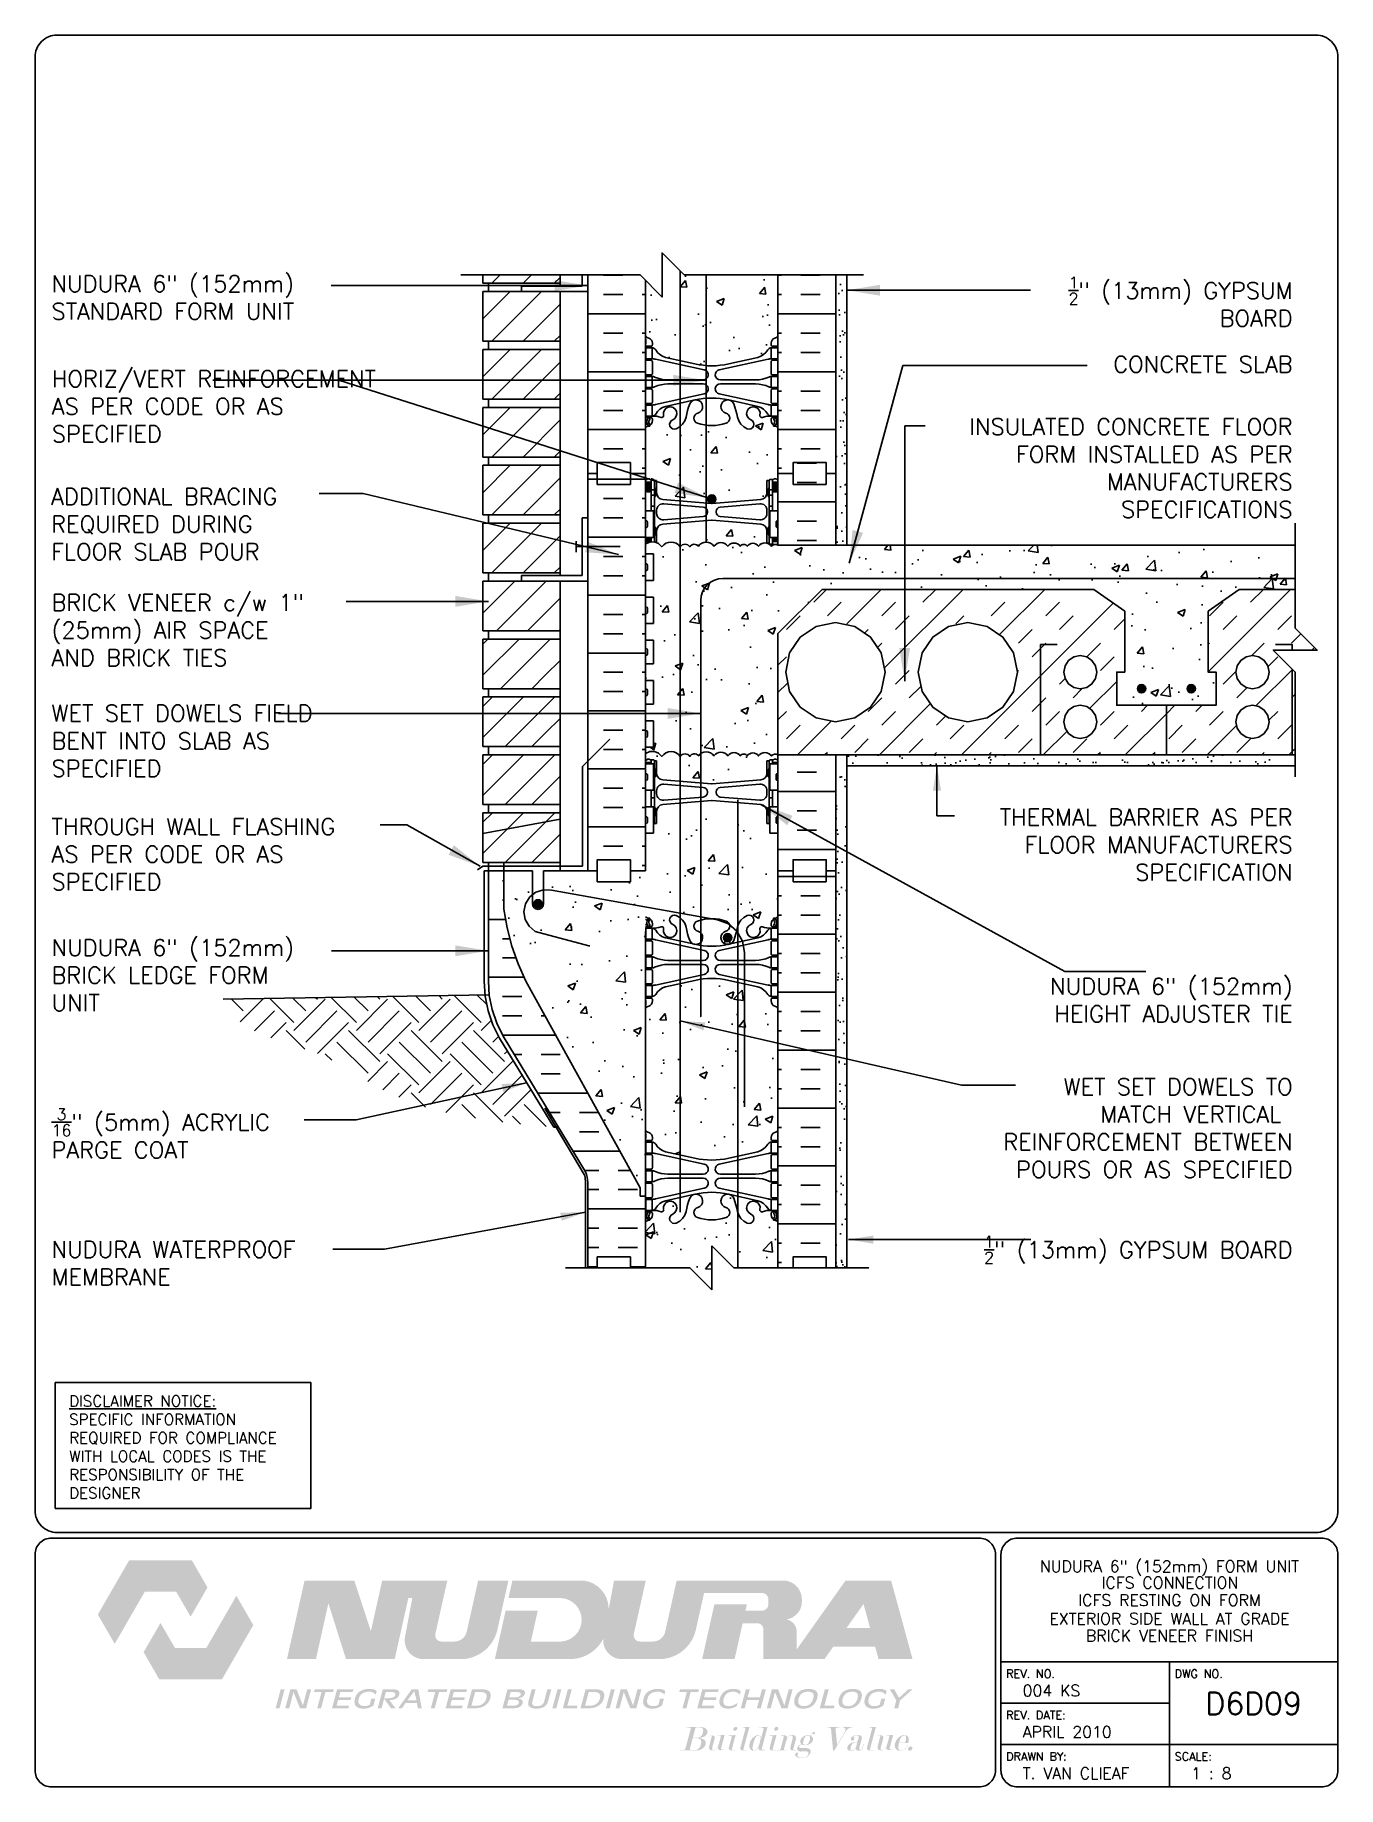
# Paper-space layout 'D6D09' of a CAD drawing. Header units: inches. Extents: x 0.42 to 7.8, y 0.49 to 10.41.
# The model-space entities are those that its viewports show. They can reach past a viewport. Long polylines and large blocks are cut down to what shows.
import ezdxf
from ezdxf.enums import TextEntityAlignment as Align

# ---------------------------------------------------------------- set-up
doc = ezdxf.new("R2010")
doc.units = ezdxf.units.IN
doc.header["$LTSCALE"] = 0.5
doc.header["$MEASUREMENT"] = 0
doc.linetypes.add('DASHED2', pattern=[0.375, 0.25, -0.125])
doc.linetypes.add('HIDDEN2', pattern=[0.1875, 0.125, -0.0625])
for name, color, linetype in [('HATCH', 12, 'Continuous'), ('Hidden2', 12, 'HIDDEN2'), ('line25', 2, 'Continuous'), ('LINE3', 3, 'Continuous'), ('LINE50', 5, 'Continuous'), ('LINE9', 9, 'Continuous'), ('LOGO', 7, 'Continuous'), ('TBK_LINE65', 3, 'Continuous'), ('TBK_TEXT', 4, 'Continuous'), ('TEXT', 4, 'Continuous'), ('Web_Edge', 9, 'Continuous')]:
    doc.layers.add(name, color=color, linetype=linetype)
doc.styles.add('DIM', font='romans.shx', dxfattribs={"width": 0.7})
doc.styles.add('ROMANS', font='romans.shx', dxfattribs={"height": 0.75})
doc.styles.get("Standard").update_dxf_attribs({"font": 'romans.shx', "height": 0.75})
doc.linetypes.add('STEEL', pattern='A,0.5,-0.2,["X",Standard,S=0.1,R=0,X=-0.1,Y=-0.05],-0.1', length=0.8)
doc.dimstyles.new('ext_12', dxfattribs={"dimscale": 12, "dimtxt": 0.09375, "dimasz": 0.09375, "dimexe": 0.09375, "dimexo": 0.0625, "dimgap": 0.0625, "dimtad": 1, "dimdec": 1, "dimzin": 3, "dimdsep": 46, "dimlunit": 4, "dimtxsty": 'DIM', "dimcen": 0.09, "dimdle": 0.09375, "dimclrt": 4, "dimadec": 0, "dimazin": 0, "dimtfac": 1, "dimtdec": 1, "dimtmove": 2, "dimatfit": 3, "dimfxl": 1, "dimfrac": 2, "dimtolj": 1, "dimtzin": 0, "dimarcsym": 0})
doc.dimstyles.new('ext_8', dxfattribs={"dimscale": 8, "dimtxt": 0.09375, "dimasz": 0.09375, "dimexe": 0.09375, "dimexo": 0.0625, "dimgap": 0.0625, "dimtad": 1, "dimdec": 1, "dimzin": 3, "dimdsep": 46, "dimlunit": 4, "dimtxsty": 'DIM', "dimcen": 0.09, "dimdle": 0.09375, "dimclrt": 4, "dimadec": 0, "dimazin": 0, "dimtfac": 1, "dimtdec": 1, "dimtmove": 2, "dimatfit": 3, "dimfxl": 1, "dimfrac": 2, "dimtolj": 1, "dimtzin": 0, "dimarcsym": 0})

psp = doc.layouts.new('D6D09')

# ---------------------------------------------------------------- texts
at = {"layer": 'TBK_TEXT', "color": 7, "style": 'ROMANS'}
for s, p in [('REV. NO.', (5.9215, 1.107)), ('DWG NO.', (6.876, 1.107)), ('REV. DATE:', (5.9215, 0.8726)), ('DRAWN BY:', (5.9215, 0.6382)), ('SCALE:', (6.876, 0.6382))]:
    psp.add_text(s, height=0.04688, dxfattribs=at).set_placement(p)
at = {"layer": 'TEXT', "insert": (0.6134, 2.7065), "char_height": 0.0625, "width": 1.41371, "attachment_point": 1, "style": 'ROMANS'}
psp.add_mtext('{\\Fromans.shx|c1;\\LDISCLAIMER NOTICE:\\l\\PSPECIFIC INFORMATION REQUIRED FOR COMPLIANCE WITH LOCAL CODES IS THE RESPONSIBILITY OF THE DESIGNER}', dxfattribs=at)

msp = doc.modelspace()

# ---------------------------------------------------------------- texts
at = {"layer": 'TEXT', "char_height": 0.75, "style": 'ROMANS'}
for s, insert, width, attachment_point in [('NUDURA 6" (152mm) STANDARD FORM UNIT', (167.262, 85.992), 13.9131, 4), ('\\A1; {\\H0.7x;\\S1/2;}" (13mm) GYPSUM BOARD', (223.513, 85.808), 12.17415, 6), ('HORIZ/VERT REINFORCEMENT AS PER CODE OR AS SPECIFIED', (167.278, 81.064), 16.22436, 4), ('\\A1;CONCRETE SLAB', (223.513, 82.969), 12.17415, 6), ('INSULATED CONCRETE FLOOR FORM INSTALLED AS PER MANUFACTURERS SPECIFICATIONS', (223.513, 78.264), 17.62644, 6), ('ADDITIONAL BRACING REQUIRED DURING FLOOR SLAB POUR', (167.248, 75.723), 12.17415, 4), ('BRICK VENEER c/w 1" (25mm) AIR SPACE AND BRICK TIES', (167.264, 70.919), 13.18701, 4), ('WET SET DOWELS FIELD BENT INTO SLAB AS SPECIFIED', (167.264, 65.902), 13.18701, 4), ('THERMAL BARRIER AS PER FLOOR MANUFACTURERS SPECIFICATION', (223.513, 61.192), 17.24655, 6), ('THROUGH WALL FLASHING AS PER CODE OR AS SPECIFIED', (167.264, 60.765), 14.88549, 4), ('NUDURA 6" (152mm) BRICK LEDGE FORM UNIT', (167.264, 55.28), 13.06052, 4), ('NUDURA 6" (152mm) HEIGHT ADJUSTER TIE', (223.513, 54.153), 12.17415, 6), ('\\A1;WET SET DOWELS TO MATCH VERTICAL  REINFORCEMENT BETWEEN POURS OR AS SPECIFIED', (223.513, 48.35), 14.54505, 6), ('\\A1;{\\H0.7x;\\S3/16;}" (5mm) ACRYLIC PARGE COAT', (167.264, 48.113), 12.36492, 4), ('{\\H1x;NUDURA WATERPROOF MEMBRANE}', (167.264, 42.225), 13.69006, 4), ('\\A1; {\\H0.7x;\\S1/2;}" (13mm) GYPSUM BOARD', (223.513, 42.837), 14.54505, 6)]:
    msp.add_mtext(s, dxfattribs=dict(at, insert=insert, width=width, attachment_point=attachment_point))

# ---------------------------------------------------------------- blocks, each defined once
blk = doc.blocks.new('TITLEBLOCK-Tag')
at = {"style": 'ROMANS'}
for tag, height, p in [('TITLE_LINE_1', 0.065, (0.927, -0.1328)), ('TITLE_LINE_2', 0.065, (0.9294, -0.2258)), ('CENTRE-LINE-3', 0.065, (0.927, -0.3246)), ('TITLE_LINE_4', 0.065, (0.927, -0.4299)), ('TITLE_LINE_5', 0.065, (0.927, -0.526)), ('DWG', 0.125, (1.4043, -0.9102))]:
    blk.add_attdef(tag, text='', height=height, dxfattribs=at).set_placement(p, align=Align.MIDDLE_CENTER)
for tag, p in [('LATEST_REVISION', (0.0954, -0.8366)), ('REVISION_DATE', (0.0954, -1.071)), ('DRAWN_BY', (0.0954, -1.3053)), ('SCALE', (1.0499, -1.3053))]:
    blk.add_attdef(tag, text='', height=0.065, dxfattribs=at).set_placement(p, align=Align.MIDDLE_LEFT)

# ---------------------------------------------------------------- hatches: boundary and pattern name
at = {"layer": 'HATCH'}
h = msp.add_hatch(dxfattribs=at)
h.set_pattern_fill('AR-CONC', color=256, scale=0.5)
h.paths.add_polyline_path([(200.186, 87.016), (195.936, 87.016), (194.936, 88.016), (194.936, 86.016), (194.186, 86.766), (194.186, 84.235, 0.082415), (194.329, 84.156, -0.317837), (194.496, 83.92), (194.496, 83.853, -0.414214), (194.434, 83.79), (194.386, 83.79), (194.386, 83.72), (194.491, 83.72, -0.188973), (194.647, 83.625, 0.196323), (195.096, 83.279), (196.418, 82.989, 0.057795), (197.186, 82.9, 0.057795), (197.954, 82.989), (199.276, 83.279, 0.196323), (199.725, 83.625, -0.188973), (199.881, 83.72), (199.986, 83.72), (199.986, 83.79), (199.939, 83.79, -0.414214), (199.876, 83.853), (199.876, 83.92, -0.317837), (200.043, 84.156, 0.082415), (200.186, 84.235)])
h.paths.add_polyline_path([(200.186, 80.106, 0.064398), (200.076, 80.171), (199.986, 80.171), (199.986, 80.213, -0.249069), (199.876, 80.42), (199.876, 80.488, -0.414214), (199.939, 80.55), (199.986, 80.55), (199.986, 80.62), (199.881, 80.62, 0.10046), (199.487, 80.563, -0.601435), (199.368, 80.668, 2.182095), (198.958, 80.455, -1), (198.794, 80.047, -0.24438), (198.346, 80.567, 0.053157), (198.18, 81.181, 1.553132), (197.822, 80.757, -0.735593), (197.835, 80.299, -0.082755), (197.186, 80.191, -0.082755), (196.538, 80.299, -0.735593), (196.55, 80.757, 1.553132), (196.192, 81.181, 0.053157), (196.026, 80.567, -0.24438), (195.578, 80.047, -1), (195.414, 80.455, 2.182095), (195.004, 80.668, -0.601435), (194.885, 80.563, 0.10046), (194.491, 80.62), (194.386, 80.62), (194.386, 80.55), (194.434, 80.55, -0.414214), (194.496, 80.488), (194.496, 80.42, -0.249069), (194.386, 80.213), (194.386, 80.171), (194.296, 80.171, 0.064398), (194.186, 80.106), (194.186, 78.016), (194.186, 77.702), (194.266, 77.782), (194.356, 77.782), (194.386, 77.752), (194.536, 77.752, -0.414214), (194.586, 77.702), (194.686, 77.702), (194.686, 77.142, 0.390098), (194.961, 76.843), (197.17, 76.659, 0.04154), (197.203, 76.659), (199.411, 76.843, 0.390098), (199.686, 77.142), (199.686, 77.702), (199.786, 77.702, -0.414214), (199.836, 77.752), (199.986, 77.752), (200.016, 77.782), (200.106, 77.782), (200.186, 77.702), (200.186, 78.016)])
h.paths.add_polyline_path([(199.411, 75.722), (197.203, 75.906, 0.04154), (197.17, 75.906), (194.961, 75.722, 0.390098), (194.686, 75.423), (194.686, 74.888, -0.147187), (194.928, 74.698, -0.520567), (195.754, 74.698, -0.520567), (196.191, 74.698, -0.520567), (196.58, 74.722, -0.520567), (197.285, 74.722, -0.520567), (197.917, 74.722, -0.520567), (198.476, 74.722, -0.520567), (198.792, 74.722, -0.520567), (199.302, 74.722, -0.312993), (199.683, 74.862), (199.686, 74.862), (199.686, 75.423, 0.390098)])
h.paths.add_polyline_path([(223.629, 74.766), (200.186, 74.766, 0.358767), (199.885, 74.722, 0.520567), (199.302, 74.722, 0.520567), (198.792, 74.722, 0.520567), (198.476, 74.722, 0.520567), (197.917, 74.722, 0.520567), (197.285, 74.722, 0.520567), (196.58, 74.722, 0.520567), (196.191, 74.698, 0.520567), (195.754, 74.698, 0.520567), (194.928, 74.698, 0.412831), (194.186, 74.83), (194.186, 74.371), (194.551, 74.371), (194.551, 73.171), (194.186, 73.171), (194.186, 72.421), (194.551, 72.421), (194.551, 71.221), (194.186, 71.221), (194.186, 70.471), (194.551, 70.471), (194.551, 69.391), (194.186, 69.391), (194.186, 68.641), (194.551, 68.641), (194.551, 67.561), (194.186, 67.561), (194.186, 66.811), (194.551, 66.811), (194.551, 65.611), (194.186, 65.611), (194.186, 65.33, -0.412831), (194.928, 65.198, -0.520567), (195.754, 65.198, -0.520567), (196.191, 65.198, -0.520567), (196.58, 65.222, -0.520567), (197.285, 65.222, -0.520567), (197.917, 65.222, -0.520567), (198.476, 65.222, -0.520567), (198.792, 65.222, -0.520567), (199.302, 65.222, -0.520567), (199.885, 65.222, -0.358767), (200.186, 65.266), (200.186, 70.766), (202.186, 72.766), (214.495, 72.766), (215.899, 71.776), (215.899, 69.016), (215.539, 69.016), (215.539, 67.516), (217.789, 67.516), (220.039, 67.516), (220.039, 69.016), (219.672, 69.016), (219.679, 69.024), (219.679, 71.776), (221.083, 72.766), (223.629, 72.766)])
h.paths.add_polyline_path([(199.686, 64.993), (199.786, 64.993, -0.414214), (199.836, 65.043), (199.986, 65.043), (200.016, 65.073), (200.106, 65.073), (200.186, 64.993), (200.186, 65.266, 0.358767), (199.885, 65.222, 0.520567), (199.302, 65.222, 0.520567), (198.792, 65.222, 0.520567), (198.476, 65.222, 0.520567), (197.917, 65.222, 0.520567), (197.285, 65.222, 0.520567), (196.58, 65.222, 0.520567), (196.191, 65.198, 0.520567), (195.754, 65.198, 0.520567), (194.928, 65.198, 0.412831), (194.186, 65.33), (194.186, 64.993), (194.266, 65.073), (194.356, 65.073), (194.386, 65.043), (194.536, 65.043, -0.414214), (194.586, 64.993), (194.686, 64.993), (194.686, 64.433, 0.390098), (194.961, 64.134), (197.17, 63.95, 0.04154), (197.203, 63.95), (199.411, 64.134, 0.390098), (199.686, 64.433)])
h.paths.add_polyline_path([(200.186, 61.711), (199.821, 61.711), (199.821, 62.106, -0.327813), (199.786, 62.153), (199.686, 62.153), (199.686, 62.714, 0.390098), (199.411, 63.013), (197.203, 63.197, 0.04154), (197.17, 63.197), (194.961, 63.013, 0.390098), (194.686, 62.714), (194.686, 62.153), (194.586, 62.153, -0.327813), (194.551, 62.106), (194.551, 61.711), (194.186, 61.711), (194.186, 60.016), (194.186, 57.927, 0.064398), (194.296, 57.862), (194.386, 57.862), (194.386, 57.82, -0.249069), (194.496, 57.613), (194.496, 57.545, -0.414214), (194.434, 57.483), (194.386, 57.483), (194.386, 57.413), (194.491, 57.413, 0.10046), (194.885, 57.47, -0.601435), (195.004, 57.365, 2.182095), (195.414, 57.578, -1), (195.578, 57.986, -0.24438), (196.026, 57.466, 0.053157), (196.192, 56.852, 0.223253), (196.392, 56.687), (196.412, 56.682, 0.955472), (196.55, 57.276, -0.735593), (196.538, 57.734, -0.082755), (197.186, 57.842, -0.082755), (197.835, 57.734, -0.735593), (197.822, 57.276, 0.955472), (197.96, 56.682), (197.98, 56.687, 0.223253), (198.18, 56.852, 0.053157), (198.346, 57.466, -0.24438), (198.794, 57.986, -1), (198.958, 57.578, 2.182095), (199.368, 57.365, -0.601435), (199.487, 57.47, 0.10046), (199.881, 57.413), (199.986, 57.413), (199.986, 57.483), (199.939, 57.483, -0.414214), (199.876, 57.545), (199.876, 57.613, -0.249069), (199.986, 57.82), (199.986, 57.862), (200.076, 57.862, 0.064398), (200.186, 57.927), (200.186, 60.016)])
h.paths.add_polyline_path([(194.186, 60.016), (193.499, 60.016), (193.499, 59.516), (191.999, 59.516), (191.999, 60.016), (191.561, 60.016), (189.561, 60.016), (189.561, 58.516, -1), (189.061, 58.516), (189.061, 60.016), (187.761, 60.016), (187.761, 58.266, 0.079579), (188.761, 55.016), (193.936, 45.641), (193.936, 45.266), (194.186, 45.266)])
h.paths.add_polyline_path([(200.186, 53.798, 0.082415), (200.043, 53.877, -0.317837), (199.876, 54.113), (199.876, 54.18, -0.414214), (199.939, 54.243), (199.986, 54.243), (199.986, 54.313), (199.881, 54.313, -0.188973), (199.725, 54.408, 0.196323), (199.276, 54.754), (197.954, 55.044, 0.057795), (197.186, 55.133, 0.057795), (196.418, 55.044), (195.096, 54.754, 0.196323), (194.647, 54.408, -0.188973), (194.491, 54.313), (194.386, 54.313), (194.386, 54.243), (194.434, 54.243, -0.414214), (194.496, 54.18), (194.496, 54.113, -0.317837), (194.329, 53.877, 0.082415), (194.186, 53.798), (194.186, 48.235, 0.082415), (194.329, 48.156, -0.317837), (194.496, 47.92), (194.496, 47.853, -0.414214), (194.434, 47.79), (194.386, 47.79), (194.386, 47.72), (194.491, 47.72, -0.188973), (194.647, 47.625, 0.196323), (195.096, 47.279), (196.418, 46.989, 0.057795), (197.186, 46.9, 0.057795), (197.954, 46.989), (199.276, 47.279, 0.196323), (199.725, 47.625, -0.188973), (199.881, 47.72), (199.986, 47.72), (199.986, 47.79), (199.939, 47.79, -0.414214), (199.876, 47.853), (199.876, 47.92, -0.317837), (200.043, 48.156, 0.082415), (200.186, 48.235)])
h.paths.add_polyline_path([(200.186, 44.106, 0.064398), (200.076, 44.171), (199.986, 44.171), (199.986, 44.213, -0.249069), (199.876, 44.42), (199.876, 44.488, -0.414214), (199.939, 44.55), (199.986, 44.55), (199.986, 44.62), (199.881, 44.62, 0.10046), (199.487, 44.563, -0.601435), (199.368, 44.668, 2.182095), (198.958, 44.455, -1), (198.794, 44.047, -0.24438), (198.346, 44.567, 0.053157), (198.18, 45.181, 1.553132), (197.822, 44.757, -0.735593), (197.835, 44.299, -0.082755), (197.186, 44.191, -0.082755), (196.538, 44.299, -0.735593), (196.55, 44.757, 1.553132), (196.192, 45.181, 0.053157), (196.026, 44.567, -0.24438), (195.578, 44.047, -1), (195.414, 44.455, 2.182095), (195.004, 44.668, -0.601435), (194.885, 44.563, 0.10046), (194.491, 44.62), (194.386, 44.62), (194.386, 44.55), (194.434, 44.55, -0.414214), (194.496, 44.488), (194.496, 44.42, -0.249069), (194.386, 44.213), (194.386, 44.171), (194.296, 44.171, 0.064398), (194.186, 44.106), (194.186, 42.016), (196.186, 42.015), (197.186, 41.015), (197.186, 42.015), (197.186, 43.015), (198.185, 42.016), (200.186, 42.018)])
h = msp.add_hatch(dxfattribs=at)
h.set_pattern_fill('AR-SAND', color=256, scale=0.5, style=0)
h.set_pattern_definition([(37.5, (5.0534, -67.6433), (-0.0314967, 0.963412), [0, -0.76, 0, -0.85, 0, -0.8125]), (7.5, (5.0534, -67.6433), (0.8848884, 1.411073), [0, -0.41, 0, -0.685, 0, -0.2625]), (327.5, (4.4384, -67.6433), (1.557071, 0.0028295), [0, -0.25, 0, -0.9, 0, -1.175]), (317.5, (4.4384, -67.6433), (1.503063, 0.438838), [0, -0.125, 0, -0.59, 0, -0.675])])
h.paths.add_polyline_path([(203.311, 87.016), (202.811, 87.016), (202.811, 78.016), (202.811, 74.766), (203.311, 74.766)])
h = msp.add_hatch(dxfattribs=at)
h.set_pattern_fill('INSUL', color=256, scale=7, style=0)
h.set_pattern_definition([(0, (-2731.9755, -336.993), (0, 2.625), []), (0, (-2731.9755, -336.118), (0, 2.625), [0.875, -0.875]), (0, (-2731.9755, -335.243), (0, 2.625), [0.875, -0.875])])
h.paths.add_polyline_path([(191.561, 60.016), (191.999, 60.016), (191.999, 60.516), (193.499, 60.516), (193.499, 60.016), (194.186, 60.016), (194.186, 78.016), (193.499, 78.016), (193.499, 78.516), (191.999, 78.516), (191.999, 78.016), (191.561, 78.016)])
h = msp.add_hatch(dxfattribs=at)
h.set_pattern_fill('INSUL', color=256, scale=7, style=0)
h.set_pattern_definition([(0, (5.0534, -67.6433), (0, 2.625), []), (0, (5.0534, -66.7683), (0, 2.625), [0.875, -0.875]), (0, (5.0534, -65.8933), (0, 2.625), [0.875, -0.875])])
h.paths.add_polyline_path([(202.811, 78.016), (202.374, 78.016), (202.374, 78.516), (200.874, 78.516), (200.874, 78.016), (200.186, 78.016), (200.186, 74.766), (202.811, 74.766)])
h.paths.add_polyline_path([(202.811, 65.266), (200.186, 65.266), (200.186, 60.016), (200.874, 60.016), (200.874, 60.516), (202.374, 60.516), (202.374, 60.016), (202.811, 60.016)])
h = msp.add_hatch(dxfattribs=at)
h.set_pattern_fill('AR-SAND', color=256, scale=0.5, style=0)
h.paths.add_polyline_path([(203.311, 65.266), (202.811, 65.266), (202.811, 60.016), (202.811, 42.021), (203.311, 42.021)])
h = msp.add_hatch(dxfattribs=at)
h.set_pattern_fill('AR-SAND', color=256, scale=0.5, style=0)
h.paths.add_polyline_path([(203.311, 65.266), (203.311, 64.766), (223.629, 64.766), (223.629, 65.266), (217.789, 65.266)])
h = msp.add_hatch(dxfattribs=at)
h.set_pattern_fill('INSUL', color=256, scale=7, style=0)
h.set_pattern_definition([(180, (3126.3477, -354.993), (0, 2.625), []), (180, (3126.3477, -354.118), (0, 2.625), [0.875, -0.875]), (180, (3126.3477, -353.243), (0, 2.625), [0.875, -0.875])])
h.paths.add_polyline_path([(202.811, 42.016), (202.374, 42.016), (202.374, 42.516), (200.874, 42.516), (200.874, 42.016), (200.186, 42.016), (200.186, 60.016), (200.874, 60.016), (200.874, 60.516), (202.374, 60.516), (202.374, 60.016), (202.811, 60.016)])
h = msp.add_hatch(dxfattribs=at)
h.set_pattern_fill('INSUL', color=256, scale=7, style=0)
h.set_pattern_definition([(0, (-2808.3046, -380.5658), (0, 2.625), []), (0, (-2808.3046, -379.6908), (0, 2.625), [0.875, -0.875]), (0, (-2808.3046, -378.8158), (0, 2.625), [0.875, -0.875])])
h.paths.add_polyline_path([(188.761, 55.016, -0.079579), (187.761, 58.266), (187.761, 60.016), (187.061, 60.016), (187.061, 55.016, 0.131652), (187.731, 52.516), (191.469, 46.366, -0.10438), (191.561, 45.891), (191.561, 42.016), (191.999, 42.016), (191.999, 42.516), (193.499, 42.516), (193.499, 42.016), (194.186, 42.016), (194.186, 45.266), (193.936, 45.266), (193.936, 45.641)])
h = msp.add_hatch(dxfattribs=at)
h.set_pattern_fill('EARTH', color=256, scale=8, angle=45, style=0)
h.set_pattern_definition([(45, (83.1437, -24.6485), (2e-16, 2.828427), [2, -2]), (45, (82.6134, -24.1181), (2e-16, 2.828427), [2, -2]), (45, (82.083, -23.5878), (2e-16, 2.828427), [2, -2]), (135, (82.083, -23.2343), (-2.828427, 4e-16), [2, -2]), (135, (82.6134, -22.704), (-2.828427, 4e-16), [2, -2]), (135, (83.1437, -22.1736), (-2.828427, 4e-16), [2, -2])])
h.paths.add_polyline_path([(187.57, 52.421, -0.100997), (186.912, 54.388), (183.335, 54.329), (178.872, 51.892), (179.003, 51.847), (179.215, 51.768), (179.429, 51.681), (179.644, 51.584), (179.861, 51.478), (180.078, 51.364), (180.295, 51.245), (180.511, 51.12), (180.726, 50.993), (180.94, 50.864), (181.151, 50.735), (181.361, 50.606), (181.573, 50.477), (181.795, 50.348), (182.032, 50.216), (182.29, 50.081), (182.575, 49.941), (182.894, 49.796), (183.252, 49.644), (183.658, 49.485), (184.137, 49.321), (184.714, 49.155), (185.417, 48.989), (186.273, 48.827), (187.307, 48.671), (188.548, 48.524), (190.021, 48.388)])
h.paths.add_polyline_path([(183.335, 54.329), (174.618, 54.183), (174.797, 54.008), (174.979, 53.838), (175.162, 53.674), (175.348, 53.516), (175.537, 53.365), (175.728, 53.222), (175.921, 53.088), (176.117, 52.962), (176.315, 52.846), (176.516, 52.738), (176.719, 52.639), (176.923, 52.547), (177.129, 52.462), (177.335, 52.383), (177.542, 52.309), (177.75, 52.24), (177.958, 52.175), (178.165, 52.112), (178.374, 52.05), (178.583, 51.986), (178.792, 51.919), (178.872, 51.892)])
at = {"layer": 'LINE3'}
for points in [[(197.374, 76.858, 1), (196.999, 76.858, 1)], [(216.852, 68.266, 1), (216.477, 68.266, 1)], [(219.102, 68.266, 1), (218.727, 68.266, 1)], [(189.124, 58.516, 1), (189.499, 58.516, 1)], [(197.717, 56.982, 1), (198.092, 56.982, 1)]]:
    msp.add_hatch(color=256, dxfattribs=at).paths.add_polyline_path(points)

# ---------------------------------------------------------------- linework, layer by layer
at = {"layer": 'HATCH'}
for p, q in [((187.219, 86.641), (187.594, 87.016)), ((188.633, 86.641), (189.008, 87.016)), ((190.048, 86.641), (190.311, 86.905)), ((192.275, 87.007), (193.15, 87.007)), ((200.348, 87.007), (200.186, 87.007)), ((202.098, 87.007), (201.223, 87.007)), ((186.811, 85.023), (188.055, 86.266)), ((187.219, 84.016), (189.469, 86.266)), ((192.275, 86.132), (193.15, 86.132)), ((194.025, 86.132), (194.186, 86.132)), ((200.348, 86.132), (200.186, 86.132)), ((202.098, 86.132), (201.223, 86.132)), ((188.633, 84.016), (190.311, 85.694)), ((191.561, 85.257), (194.186, 85.257)), ((202.811, 85.257), (200.186, 85.257)), ((190.048, 84.016), (190.311, 84.28)), ((192.275, 84.382), (193.15, 84.382)), ((194.025, 84.382), (194.186, 84.382)), ((200.348, 84.382), (200.186, 84.382)), ((202.098, 84.382), (201.223, 84.382)), ((186.811, 82.398), (188.055, 83.641)), ((187.219, 81.391), (189.469, 83.641)), ((192.275, 83.507), (193.15, 83.507)), ((194.025, 83.507), (194.186, 83.507)), ((200.348, 83.507), (200.186, 83.507)), ((202.098, 83.507), (201.223, 83.507)), ((188.633, 81.391), (190.311, 83.069)), ((191.561, 82.632), (194.186, 82.632)), ((202.811, 82.632), (200.186, 82.632)), ((186.811, 79.773), (188.055, 81.016)), ((187.219, 78.766), (189.469, 81.016)), ((190.048, 81.391), (190.311, 81.655)), ((192.275, 81.757), (193.15, 81.757)), ((194.025, 81.757), (194.186, 81.757)), ((200.348, 81.757), (200.186, 81.757)), ((202.098, 81.757), (201.223, 81.757)), ((188.633, 78.766), (190.311, 80.444)), ((192.275, 80.882), (193.15, 80.882)), ((194.025, 80.882), (194.186, 80.882)), ((200.348, 80.882), (200.186, 80.882)), ((202.098, 80.882), (201.223, 80.882)), ((191.561, 80.007), (194.186, 80.007)), ((202.811, 80.007), (200.186, 80.007)), ((190.048, 78.766), (190.311, 79.03)), ((192.275, 79.132), (193.15, 79.132)), ((194.025, 79.132), (194.186, 79.132)), ((200.348, 79.132), (200.186, 79.132)), ((202.098, 79.132), (201.223, 79.132)), ((186.811, 77.148), (188.055, 78.391)), ((187.219, 76.141), (189.469, 78.391)), ((188.633, 76.141), (190.311, 77.819)), ((194.025, 78.257), (194.186, 78.257)), ((200.348, 78.257), (200.186, 78.257)), ((190.048, 76.141), (190.311, 76.405)), ((186.811, 74.523), (188.055, 75.766)), ((187.219, 73.516), (189.469, 75.766)), ((188.633, 73.516), (190.311, 75.194)), ((186.811, 73.108), (186.844, 73.141)), ((186.811, 71.694), (188.258, 73.141)), ((187.423, 70.891), (189.673, 73.141)), ((190.048, 73.516), (190.311, 73.78)), ((188.837, 70.891), (190.311, 72.366)), ((201.806, 72.187), (202.385, 72.766)), ((203.301, 71.208), (204.86, 72.766)), ((205.03, 69.224), (208.572, 72.766)), ((206.756, 72.187), (207.335, 72.766)), ((210.248, 70.73), (212.285, 72.766)), ((219.679, 69.024), (223.422, 72.766)), ((221.605, 72.187), (222.184, 72.766)), ((200.568, 70.95), (201.187, 71.568)), ((202.425, 71.568), (203.043, 72.187)), ((204.899, 71.568), (205.518, 72.187)), ((205.518, 70.95), (206.137, 71.568)), ((208.242, 71.199), (208.612, 71.568)), ((208.497, 65.266), (215.376, 72.145)), ((209.849, 71.568), (210.468, 72.187)), ((212.324, 71.568), (212.943, 72.187)), ((212.943, 70.95), (213.561, 71.568)), ((219.749, 71.568), (220.367, 72.187)), ((220.367, 70.95), (220.986, 71.568)), ((222.842, 70.95), (223.461, 71.568)), ((190.251, 70.891), (190.311, 70.952)), ((204.144, 70.813), (204.281, 70.95)), ((211.087, 70.331), (211.705, 70.95)), ((215.418, 70.95), (215.899, 71.431)), ((223.461, 70.331), (223.888, 70.757)), ((186.811, 70.29), (187.038, 70.516)), ((186.841, 68.905), (188.452, 70.516)), ((188.255, 68.905), (189.866, 70.516)), ((204.728, 70.159), (204.899, 70.331)), ((211.705, 69.712), (212.324, 70.331)), ((214.18, 69.712), (214.799, 70.331)), ((219.679, 70.262), (219.749, 70.331)), ((221.658, 69.766), (222.224, 70.331)), ((224.384, 70.016), (224.506, 70.139)), ((189.669, 68.905), (190.311, 69.547)), ((200.186, 69.33), (200.568, 69.712)), ((205.518, 68.475), (206.137, 69.093)), ((211.039, 69.046), (211.087, 69.093)), ((214.799, 69.093), (215.418, 69.712)), ((221.864, 67.497), (223.506, 69.139)), ((222.399, 69.269), (222.842, 69.712)), ((186.811, 68.876), (186.841, 68.905)), ((187.616, 68.266), (188.255, 68.905)), ((189.03, 68.266), (189.669, 68.905)), ((200.186, 68.092), (200.598, 68.505)), ((206.137, 67.856), (206.638, 68.357)), ((212.943, 68.475), (213.195, 68.727)), ((214.321, 67.378), (215.539, 68.597)), ((216.532, 68.406), (216.532, 68.406)), ((220.367, 68.475), (220.943, 69.05)), ((220.986, 67.856), (221.44, 68.31)), ((186.811, 66.047), (188.655, 67.891)), ((186.811, 67.461), (187.241, 67.891)), ((187.82, 65.641), (190.07, 67.891)), ((204.281, 67.237), (204.899, 67.856)), ((204.785, 65.266), (207.076, 67.558)), ((211.705, 67.237), (212.324, 67.856)), ((213.561, 67.856), (213.978, 68.272)), ((216.655, 67.237), (216.934, 67.516)), ((217.789, 67.134), (218.172, 67.516)), ((219.13, 67.237), (219.409, 67.516)), ((223.461, 67.856), (223.629, 68.024)), ((189.669, 66.28), (190.311, 66.922)), ((200.186, 66.855), (200.568, 67.237)), ((201.072, 65.266), (202.582, 66.776)), ((204.899, 66.619), (205.518, 67.237)), ((207.374, 66.619), (207.768, 67.012)), ((212.324, 66.619), (212.943, 67.237)), ((214.799, 66.619), (215.418, 67.237)), ((215.922, 65.266), (217.789, 67.134)), ((219.749, 66.619), (220.367, 67.237)), ((222.439, 66.834), (222.842, 67.237)), ((189.03, 65.641), (189.669, 66.28)), ((200.568, 66), (201.187, 66.619)), ((203.043, 66), (203.662, 66.619)), ((203.662, 65.381), (204.281, 66)), ((206.137, 65.381), (206.756, 66)), ((207.993, 66), (208.612, 66.619)), ((210.468, 66), (211.087, 66.619)), ((211.087, 65.381), (211.705, 66)), ((212.209, 65.266), (213.275, 66.332)), ((213.561, 65.381), (214.18, 66)), ((215.418, 66), (216.036, 66.619)), ((217.893, 66), (218.511, 66.619)), ((218.511, 65.381), (219.13, 66)), ((219.634, 65.266), (220.962, 66.595)), ((220.986, 65.381), (221.605, 66)), ((222.842, 66), (223.461, 66.619)), ((186.811, 63.422), (188.655, 65.266)), ((186.811, 64.836), (187.241, 65.266)), ((187.82, 63.016), (190.07, 65.266)), ((202.31, 65.266), (202.425, 65.381)), ((207.26, 65.266), (207.374, 65.381)), ((209.735, 65.266), (209.849, 65.381)), ((214.684, 65.266), (214.799, 65.381)), ((217.159, 65.266), (217.274, 65.381)), ((222.109, 65.266), (222.224, 65.381)), ((223.346, 65.266), (223.629, 65.549)), ((189.03, 63.016), (189.669, 63.655)), ((189.669, 63.655), (190.311, 64.297)), ((186.811, 60.797), (188.655, 62.641)), ((186.811, 62.211), (187.241, 62.641)), ((187.82, 60.391), (190.07, 62.641)), ((189.669, 61.03), (190.311, 61.672)), ((189.03, 60.391), (189.669, 61.03))]:
    msp.add_line(p, q, dxfattribs=at)
for points in [[(194.186, 74.83, -0.412831), (194.928, 74.698, -0.520567), (195.754, 74.698, -0.520567), (196.191, 74.698, -0.520567), (196.58, 74.722, -0.520567), (197.285, 74.722, -0.520567), (197.917, 74.722, -0.520567), (198.476, 74.722, -0.520567), (198.792, 74.722, -0.520567), (199.302, 74.722, -0.520567), (199.885, 74.722, -0.358767), (200.186, 74.766)], [(194.186, 65.33, -0.412831), (194.928, 65.198, -0.520567), (195.754, 65.198, -0.520567), (196.191, 65.198, -0.520567), (196.58, 65.222, -0.520567), (197.285, 65.222, -0.520567), (197.917, 65.222, -0.520567), (198.476, 65.222, -0.520567), (198.792, 65.222, -0.520567), (199.302, 65.222, -0.520567), (199.885, 65.222, -0.358767), (200.186, 65.266)]]:
    msp.add_lwpolyline(points, format="xyb", dxfattribs=at)
at = {"layer": 'Hidden2', "color": 9}
msp.add_line((187.761, 60.016), (189.061, 60.016), dxfattribs=at)
at = {"layer": 'Hidden2'}
for p, q in [((187.761, 60.016), (189.061, 60.016)), ((189.061, 60.016), (189.061, 58.516)), ((189.561, 58.516), (189.561, 60.016)), ((189.561, 60.016), (191.561, 60.016))]:
    msp.add_line(p, q, dxfattribs=at)
at = {"layer": 'Hidden2', "ltscale": 3}
msp.add_line((194.186, 45.266), (194.186, 60.016), dxfattribs=at)
at = {"layer": 'Hidden2'}
msp.add_lwpolyline([(191.561, 60.016), (191.999, 60.016), (191.999, 60.516), (193.499, 60.516), (193.499, 60.016), (194.186, 60.016)], dxfattribs=at)
msp.add_arc((189.311, 58.516), 0.25, 180, 0, dxfattribs=at)
at = {"layer": 'line25'}
for p, q in [((186.811, 86.641), (186.811, 87.016)), ((186.811, 86.641), (190.311, 86.641)), ((187.061, 86.266), (187.061, 86.641)), ((190.311, 86.516), (190.311, 87.016)), ((194.186, 86.766), (194.186, 78.016)), ((200.186, 78.016), (200.186, 87.016)), ((186.811, 86.266), (190.311, 86.266)), ((186.811, 84.016), (186.811, 86.266)), ((190.311, 73.391), (190.311, 86.266)), ((186.811, 84.016), (190.311, 84.016)), ((186.811, 83.641), (190.311, 83.641)), ((186.811, 81.391), (186.811, 83.641)), ((187.061, 83.641), (187.061, 84.016)), ((186.811, 81.391), (190.311, 81.391)), ((186.811, 81.016), (190.311, 81.016)), ((186.811, 78.766), (186.811, 81.016)), ((187.061, 81.016), (187.061, 81.391)), ((186.811, 78.766), (190.311, 78.766)), ((187.061, 78.391), (187.061, 78.766)), ((186.811, 78.391), (190.311, 78.391)), ((186.811, 76.141), (186.811, 78.391)), ((194.186, 78.016), (194.186, 60.016)), ((200.186, 78.016), (200.186, 74.766)), ((194.186, 76.321), (194.551, 76.321)), ((194.551, 75.121), (194.551, 76.321)), ((200.186, 76.321), (199.821, 76.321)), ((199.821, 75.121), (199.821, 76.321)), ((186.811, 76.141), (190.311, 76.141)), ((186.811, 75.766), (190.311, 75.766)), ((186.811, 73.516), (186.811, 75.766)), ((187.061, 75.766), (187.061, 76.141)), ((194.186, 75.121), (194.551, 75.121)), ((200.186, 75.121), (199.821, 75.121)), ((200.186, 74.766), (223.629, 74.766)), ((194.186, 74.371), (194.551, 74.371)), ((194.551, 73.171), (194.551, 74.371)), ((186.811, 73.516), (190.311, 73.516)), ((186.811, 70.891), (186.811, 73.141)), ((186.811, 73.141), (190.311, 73.141)), ((187.061, 73.141), (187.061, 73.516)), ((190.311, 67.891), (190.311, 73.141)), ((194.186, 73.171), (194.551, 73.171)), ((194.186, 72.421), (194.551, 72.421)), ((194.551, 71.221), (194.551, 72.421)), ((186.811, 70.891), (190.311, 70.891)), ((187.061, 70.516), (187.061, 70.891)), ((187.061, 70.516), (187.061, 70.891)), ((194.186, 71.221), (194.551, 71.221)), ((186.811, 70.516), (190.311, 70.516)), ((186.811, 68.266), (186.811, 70.516)), ((194.186, 70.471), (194.551, 70.471)), ((194.551, 70.471), (194.551, 69.391)), ((194.186, 69.391), (194.551, 69.391)), ((194.186, 68.641), (194.551, 68.641)), ((194.551, 67.561), (194.551, 68.641)), ((186.811, 68.266), (190.311, 68.266)), ((186.811, 67.891), (190.311, 67.891)), ((186.811, 65.641), (186.811, 67.891)), ((187.061, 67.891), (187.061, 68.266)), ((190.311, 60.016), (190.311, 67.891)), ((194.186, 67.561), (194.551, 67.561)), ((194.186, 66.811), (194.551, 66.811)), ((194.551, 66.811), (194.551, 65.611)), ((186.811, 65.641), (190.311, 65.641)), ((186.811, 65.266), (190.311, 65.266)), ((186.811, 63.016), (186.811, 65.266)), ((187.061, 65.266), (187.061, 65.641)), ((194.186, 65.611), (194.551, 65.611)), ((194.186, 64.861), (194.551, 64.861)), ((194.551, 64.861), (194.551, 63.661)), ((199.821, 64.861), (199.821, 63.661)), ((200.186, 64.861), (199.821, 64.861)), ((194.186, 63.661), (194.551, 63.661)), ((200.186, 63.661), (199.821, 63.661)), ((186.811, 63.016), (190.311, 63.016)), ((187.061, 62.641), (187.061, 63.016)), ((194.186, 62.911), (194.551, 62.911)), ((194.551, 62.911), (194.551, 61.711)), ((200.186, 62.911), (199.821, 62.911)), ((199.821, 62.911), (199.821, 61.711)), ((186.811, 62.641), (190.311, 62.641)), ((186.811, 60.391), (186.811, 62.641)), ((194.186, 61.711), (194.551, 61.711)), ((200.186, 61.711), (199.821, 61.711)), ((186.811, 60.391), (190.311, 60.391)), ((190.311, 60.391), (186.811, 60.391)), ((187.061, 60.016), (187.061, 60.391)), ((187.761, 60.391), (187.761, 60.016)), ((187.761, 60.016), (187.761, 58.266)), ((200.186, 42.016), (200.186, 60.016)), ((193.936, 45.641), (188.761, 55.016)), ((193.936, 45.266), (193.936, 45.641)), ((194.186, 45.266), (193.936, 45.266)), ((194.186, 42.016), (194.186, 45.266))]:
    msp.add_line(p, q, dxfattribs=at)
for points in [[(200.186, 60.016), (200.186, 70.766), (202.186, 72.766), (214.495, 72.766), (215.899, 71.776), (215.899, 69.016), (215.539, 69.016), (215.539, 67.516), (217.789, 67.516), (217.789, 65.266), (200.186, 65.266)], [(223.629, 72.766), (221.083, 72.766), (219.679, 71.776), (219.679, 69.016), (220.039, 69.016), (220.039, 67.516), (217.789, 67.516), (217.789, 65.266), (223.629, 65.266)]]:
    msp.add_lwpolyline(points, dxfattribs=at)
msp.add_arc((198.406, 59.763), 10.75, 188.00281, 206.20265, dxfattribs=at)
at = {"layer": 'LINE3'}
for p, q in [((195.754, 87.199), (195.754, 44.544)), ((196.936, 87.016), (196.936, 74.905)), ((198.365, 63.226), (198.365, 42.016)), ((189.922, 59.131), (197.445, 57.788)), ((189.185, 57.265), (191.618, 56.613)), ((198.673, 56.312), (198.673, 49.312))]:
    msp.add_line(p, q, dxfattribs=at)
at = {"layer": 'LINE3', "linetype": 'STEEL'}
msp.add_line((223.629, 73.266), (202.186, 73.266), dxfattribs=at)
at = {"layer": 'LINE3'}
msp.add_lwpolyline([(202.186, 73.266), (197.686, 73.266, 0.414214), (196.686, 72.266), (196.686, 53.405), (196.686, 53.405)], format="xyb", dxfattribs=at)
for centre in [(197.186, 76.858), (216.664, 68.266), (218.914, 68.266), (189.311, 58.516), (197.905, 56.982)]:
    msp.add_circle(centre, 0.188, dxfattribs=at)
for centre, radius, start, end in [((189.68, 58.148), 1.012, 76.18405, 240.69065), ((197.173, 56.312), 1.5, 360, 79.57853)]:
    msp.add_arc(centre, radius, start, end, dxfattribs=at)
at = {"layer": 'LINE50'}
for p, q in [((191.561, 78.016), (191.561, 87.016)), ((202.811, 78.016), (202.811, 87.016)), ((191.561, 60.016), (191.561, 78.016)), ((202.811, 74.766), (202.811, 78.016)), ((202.811, 60.016), (202.811, 65.266)), ((202.811, 42.016), (202.811, 60.016)), ((175.034, 54.19), (187.1, 54.391))]:
    msp.add_line(p, q, dxfattribs=at)
for points in [[(191.561, 78.016), (191.999, 78.016), (191.999, 78.516), (193.499, 78.516), (193.499, 78.016), (194.186, 78.016)], [(194.186, 78.016), (193.499, 78.016), (193.499, 78.516), (191.999, 78.516), (191.999, 78.016), (191.561, 78.016)], [(202.811, 78.016), (202.374, 78.016), (202.374, 78.516), (200.874, 78.516), (200.874, 78.016), (200.186, 78.016)], [(200.186, 78.016), (200.874, 78.016), (200.874, 78.516), (202.374, 78.516), (202.374, 78.016), (202.811, 78.016)], [(191.561, 60.016), (191.999, 60.016), (191.999, 60.516), (193.499, 60.516), (193.499, 60.016), (194.186, 60.016)], [(194.186, 60.016), (193.499, 60.016), (193.499, 60.516), (191.999, 60.516), (191.999, 60.016), (191.561, 60.016)], [(200.186, 60.016), (200.874, 60.016), (200.874, 60.516), (202.374, 60.516), (202.374, 60.016), (202.811, 60.016)], [(202.811, 60.016), (202.374, 60.016), (202.374, 60.516), (200.874, 60.516), (200.874, 60.016), (200.186, 60.016)], [(194.186, 42.016), (193.499, 42.016), (193.499, 42.516), (191.999, 42.516), (191.999, 42.016), (191.561, 42.016)], [(200.186, 42.016), (200.874, 42.016), (200.874, 42.516), (202.374, 42.516), (202.374, 42.016), (202.811, 42.016)]]:
    msp.add_lwpolyline(points, dxfattribs=at)
msp.add_lwpolyline([(191.561, 42.016), (191.561, 45.891, 0.10438), (191.469, 46.366), (187.731, 52.516, -0.131652), (187.061, 55.016), (187.061, 60.016), (187.761, 60.016)], format="xyb", dxfattribs=at)
at = {"layer": 'LINE9'}
for p, q in [((191.311, 87.016), (191.311, 86.516)), ((203.311, 87.016), (203.311, 74.766)), ((191.311, 86.516), (188.561, 86.516)), ((188.561, 86.516), (188.561, 86.266)), ((188.561, 86.266), (191.561, 86.266)), ((194.186, 77.702), (194.266, 77.782)), ((194.186, 74.862), (194.186, 77.702)), ((194.266, 77.782), (194.356, 77.782)), ((194.436, 77.702), (194.356, 77.782)), ((194.386, 77.752), (194.536, 77.752)), ((194.436, 77.752), (194.536, 77.752)), ((194.436, 77.702), (194.436, 76.321)), ((194.586, 77.702), (194.686, 77.702)), ((194.586, 74.917), (194.586, 77.702)), ((194.586, 77.682), (194.586, 77.682)), ((194.586, 77.332), (194.636, 77.332)), ((194.636, 77.332), (194.636, 76.982)), ((194.686, 77.702), (194.686, 77.142)), ((199.686, 77.702), (199.686, 77.142)), ((199.786, 77.702), (199.686, 77.702)), ((199.786, 77.332), (199.736, 77.332)), ((199.736, 77.332), (199.736, 76.982)), ((199.786, 74.862), (199.786, 77.702)), ((199.786, 77.682), (199.786, 77.682)), ((199.936, 77.752), (199.836, 77.752)), ((199.986, 77.752), (199.836, 77.752)), ((199.936, 77.702), (200.016, 77.782)), ((199.936, 77.702), (199.936, 76.321)), ((200.106, 77.782), (200.016, 77.782)), ((200.186, 77.702), (200.106, 77.782)), ((200.186, 74.862), (200.186, 77.702)), ((194.586, 76.982), (194.636, 76.982)), ((194.686, 76.35), (194.686, 76.215)), ((197.17, 76.659), (194.961, 76.843)), ((196.803, 76.499), (195.011, 76.649)), ((196.986, 76.3), (196.986, 76.265)), ((197.203, 76.659), (199.411, 76.843)), ((197.386, 76.3), (197.386, 76.265)), ((197.57, 76.499), (199.361, 76.649)), ((199.686, 76.215), (199.686, 76.35)), ((199.786, 76.982), (199.736, 76.982)), ((191.311, 76.016), (191.311, 73.391)), ((191.311, 76.016), (191.561, 76.016)), ((194.186, 75.831), (194.186, 75.611)), ((194.186, 75.776), (194.186, 75.776)), ((194.186, 75.666), (194.186, 75.666)), ((194.226, 75.871), (194.226, 75.871)), ((194.226, 75.571), (194.226, 75.571)), ((194.266, 75.831), (194.266, 75.611)), ((194.586, 75.582), (194.636, 75.582)), ((194.636, 75.582), (194.636, 75.232)), ((197.17, 75.906), (194.961, 75.722)), ((196.803, 76.066), (195.011, 75.916)), ((197.203, 75.906), (199.411, 75.722)), ((197.57, 76.066), (199.361, 75.916)), ((199.736, 75.582), (199.736, 75.232)), ((199.786, 75.582), (199.736, 75.582)), ((200.106, 75.831), (200.106, 75.611)), ((200.106, 75.776), (200.106, 75.776)), ((200.106, 75.666), (200.106, 75.666)), ((200.146, 75.871), (200.146, 75.871)), ((200.146, 75.571), (200.146, 75.571)), ((200.186, 75.831), (200.186, 75.611)), ((191.039, 74.704), (191.039, 74.954)), ((191.039, 74.704), (193.039, 74.704)), ((191.039, 74.704), (191.039, 74.454)), ((194.186, 74.862), (194.205, 74.843)), ((194.436, 75.121), (194.436, 74.923)), ((194.586, 75.232), (194.636, 75.232)), ((194.686, 75.423), (194.686, 74.888)), ((199.686, 75.423), (199.686, 74.862)), ((199.786, 74.862), (199.686, 74.862)), ((199.786, 75.232), (199.736, 75.232)), ((199.986, 74.812), (199.836, 74.812)), ((199.936, 74.812), (199.836, 74.812)), ((199.936, 75.121), (199.936, 74.862)), ((199.936, 74.862), (200.005, 74.794)), ((200.186, 74.862), (200.118, 74.794)), ((194.186, 73.881), (194.186, 73.661)), ((194.226, 73.921), (194.226, 73.921)), ((194.266, 73.881), (194.266, 73.661)), ((191.311, 73.391), (188.561, 73.391)), ((188.561, 73.391), (188.561, 73.141)), ((188.561, 73.141), (191.561, 73.141)), ((194.186, 73.826), (194.186, 73.826)), ((194.186, 73.716), (194.186, 73.716)), ((194.226, 73.621), (194.226, 73.621)), ((194.186, 71.931), (194.186, 71.711)), ((194.186, 71.876), (194.186, 71.876)), ((194.186, 71.766), (194.186, 71.766)), ((194.226, 71.971), (194.226, 71.971)), ((194.226, 71.671), (194.226, 71.671)), ((194.266, 71.931), (194.266, 71.711)), ((194.186, 70.041), (194.186, 69.821)), ((194.186, 69.986), (194.186, 69.986)), ((194.186, 69.876), (194.186, 69.876)), ((194.226, 70.081), (194.226, 70.081)), ((194.266, 70.041), (194.266, 69.821)), ((194.226, 69.781), (194.226, 69.781)), ((194.186, 68.211), (194.186, 67.991)), ((194.186, 68.156), (194.186, 68.156)), ((194.186, 68.046), (194.186, 68.046)), ((194.226, 68.251), (194.226, 68.251)), ((194.226, 67.951), (194.226, 67.951)), ((194.266, 68.211), (194.266, 67.991)), ((191.327, 64.743), (192.561, 65.978)), ((194.186, 66.321), (194.186, 66.101)), ((194.186, 66.266), (194.186, 66.266)), ((194.186, 66.156), (194.186, 66.156)), ((194.226, 66.361), (194.226, 66.361)), ((194.226, 66.061), (194.226, 66.061)), ((194.266, 66.321), (194.266, 66.101)), ((203.311, 42.021), (203.311, 65.266)), ((191.327, 60.221), (191.327, 64.743)), ((194.186, 64.993), (194.266, 65.073)), ((194.186, 64.371), (194.186, 64.151)), ((194.186, 64.316), (194.186, 64.316)), ((194.226, 64.411), (194.226, 64.411)), ((194.266, 65.073), (194.356, 65.073)), ((194.266, 64.371), (194.266, 64.151)), ((194.436, 64.993), (194.356, 65.073)), ((194.386, 65.043), (194.536, 65.043)), ((194.436, 65.043), (194.536, 65.043)), ((194.436, 64.993), (194.436, 64.861)), ((194.586, 64.993), (194.686, 64.993)), ((194.586, 62.153), (194.586, 64.993)), ((194.586, 64.973), (194.586, 64.973)), ((194.586, 64.623), (194.636, 64.623)), ((194.636, 64.623), (194.636, 64.273)), ((194.686, 64.993), (194.686, 64.433)), ((199.686, 64.993), (199.686, 64.433)), ((199.786, 64.993), (199.686, 64.993)), ((199.786, 64.623), (199.736, 64.623)), ((199.736, 64.623), (199.736, 64.273)), ((199.786, 62.153), (199.786, 64.993)), ((199.786, 64.973), (199.786, 64.973)), ((199.936, 65.043), (199.836, 65.043)), ((199.986, 65.043), (199.836, 65.043)), ((199.936, 64.993), (200.016, 65.073)), ((199.936, 64.993), (199.936, 64.861)), ((200.106, 65.073), (200.016, 65.073)), ((200.186, 64.993), (200.106, 65.073)), ((200.106, 64.371), (200.106, 64.151)), ((200.106, 64.316), (200.106, 64.316)), ((200.146, 64.411), (200.146, 64.411)), ((200.186, 64.371), (200.186, 64.151)), ((194.186, 64.206), (194.186, 64.206)), ((194.226, 64.111), (194.226, 64.111)), ((194.436, 63.661), (194.436, 62.911)), ((194.586, 64.273), (194.636, 64.273)), ((194.686, 63.64), (194.686, 63.506)), ((197.17, 63.95), (194.961, 64.134)), ((196.803, 63.79), (195.011, 63.939)), ((196.986, 63.591), (196.986, 63.556)), ((197.203, 63.95), (199.411, 64.134)), ((197.386, 63.591), (197.386, 63.556)), ((197.57, 63.79), (199.361, 63.939)), ((199.686, 63.506), (199.686, 63.64)), ((199.786, 64.273), (199.736, 64.273)), ((199.936, 63.661), (199.936, 62.911)), ((200.106, 64.206), (200.106, 64.206)), ((200.146, 64.111), (200.146, 64.111)), ((194.586, 62.873), (194.636, 62.873)), ((194.636, 62.873), (194.636, 62.523)), ((197.17, 63.197), (194.961, 63.013)), ((196.803, 63.356), (195.011, 63.207)), ((197.203, 63.197), (199.411, 63.013)), ((197.57, 63.356), (199.361, 63.207)), ((199.736, 62.873), (199.736, 62.523)), ((199.786, 62.873), (199.736, 62.873)), ((194.186, 62.421), (194.186, 62.201)), ((194.186, 62.366), (194.186, 62.366)), ((194.186, 62.256), (194.186, 62.256)), ((194.226, 62.461), (194.226, 62.461)), ((194.226, 62.161), (194.226, 62.161)), ((194.266, 62.421), (194.266, 62.201)), ((194.586, 62.523), (194.636, 62.523)), ((194.586, 62.153), (194.686, 62.153)), ((194.686, 62.714), (194.686, 62.153)), ((199.686, 62.714), (199.686, 62.153)), ((199.786, 62.153), (199.686, 62.153)), ((199.786, 62.523), (199.736, 62.523)), ((200.106, 62.421), (200.106, 62.201)), ((200.106, 62.421), (200.106, 62.201)), ((200.106, 62.366), (200.106, 62.366)), ((200.106, 62.366), (200.106, 62.366)), ((200.106, 62.256), (200.106, 62.256)), ((200.106, 62.256), (200.106, 62.256)), ((200.146, 62.461), (200.146, 62.461)), ((200.146, 62.461), (200.146, 62.461)), ((200.146, 62.161), (200.146, 62.161)), ((200.146, 62.161), (200.146, 62.161)), ((200.186, 62.421), (200.186, 62.201)), ((200.186, 62.421), (200.186, 62.201)), ((186.561, 60.053), (186.804, 60.221)), ((191.327, 60.221), (186.804, 60.221)), ((186.874, 60.016), (187.061, 60.016)), ((190.021, 48.388), (190.24, 48.388)), ((197.186, 43.015), (198.186, 42.015)), ((197.186, 42.015), (197.186, 43.015)), ((196.186, 42.015), (190.561, 42.016)), ((197.186, 41.015), (196.186, 42.015)), ((197.186, 42.015), (197.186, 41.015)), ((204.311, 42.022), (198.185, 42.016))]:
    msp.add_line(p, q, dxfattribs=at)
at = {"layer": 'LINE9', "linetype": 'DASHED2'}
msp.add_line((190.311, 62.357), (186.811, 61.709), dxfattribs=at)
at = {"layer": 'LINE9'}
for points in [[(185.811, 87.016), (193.936, 87.016), (194.936, 86.016), (194.936, 88.016), (195.936, 87.016), (204.061, 87.016)], [(194.436, 76.321), (194.436, 76.532), (194.586, 76.532), (194.586, 76.032), (194.551, 76.032)], [(199.936, 76.321), (199.936, 76.532), (199.786, 76.532), (199.786, 76.032), (199.821, 76.032)], [(194.551, 75.282), (194.586, 75.282), (194.586, 75.532), (194.551, 75.532)], [(199.821, 75.282), (199.786, 75.282), (199.786, 75.532), (199.821, 75.532)], [(223.629, 64.266), (223.629, 69.016), (222.629, 70.016), (224.629, 70.016), (223.629, 71.016), (223.629, 75.766)], [(194.386, 75.121), (194.386, 74.932), (194.236, 74.932), (194.236, 75.121)], [(194.346, 75.121), (194.346, 74.932), (194.276, 74.932), (194.276, 75.121)], [(199.986, 75.121), (199.986, 74.932), (200.136, 74.932), (200.136, 75.121)], [(200.026, 75.121), (200.026, 74.932), (200.096, 74.932), (200.096, 75.121)], [(212.838, 70.266), (212.088, 70.266), (212.088, 65.266)], [(222.741, 70.266), (223.491, 70.266), (223.491, 70.016)], [(223.491, 69.154), (223.491, 65.266)], [(194.386, 64.861), (194.386, 64.923), (194.236, 64.923), (194.236, 64.861)], [(194.346, 64.861), (194.346, 64.923), (194.276, 64.923), (194.276, 64.861)], [(194.551, 64.573), (194.586, 64.573), (194.586, 64.323), (194.551, 64.323)], [(199.821, 64.573), (199.786, 64.573), (199.786, 64.323), (199.821, 64.323)], [(199.986, 64.861), (199.986, 64.923), (200.136, 64.923), (200.136, 64.861)], [(200.026, 64.861), (200.026, 64.923), (200.096, 64.923), (200.096, 64.861)], [(223.629, 64.766), (203.311, 64.766)], [(194.551, 63.823), (194.586, 63.823), (194.586, 63.323), (194.436, 63.323), (194.436, 63.661)], [(199.821, 63.823), (199.786, 63.823), (199.786, 63.323), (199.936, 63.323), (199.936, 63.661)], [(194.551, 62.573), (194.586, 62.573), (194.586, 62.823), (194.551, 62.823)], [(199.821, 62.573), (199.786, 62.573), (199.786, 62.823), (199.821, 62.823)]]:
    msp.add_lwpolyline(points, dxfattribs=at)
at = {"layer": 'LINE9', "linetype": 'DASHED2', "ltscale": 0.15}
for points in [[(193.499, 78.016), (193.499, 78.016), (193.499, 77.516), (191.999, 77.516), (191.999, 78.016), (191.999, 78.016)], [(202.374, 78.016), (202.374, 78.016), (202.374, 77.516), (200.874, 77.516), (200.874, 78.016), (200.874, 78.016)], [(193.499, 60.016), (193.499, 60.016), (193.499, 59.516), (191.999, 59.516), (191.999, 60.016), (191.999, 60.016)], [(200.874, 60.016), (200.874, 60.016), (200.874, 59.516), (202.374, 59.516), (202.374, 60.016), (202.374, 60.016)], [(202.374, 60.016), (202.374, 60.016), (202.374, 59.516), (200.874, 59.516), (200.874, 60.016), (200.874, 60.016)]]:
    msp.add_lwpolyline(points, dxfattribs=at)
at = {"layer": 'LINE9'}
for points in [[(194.236, 77.192), (194.386, 77.192), (194.386, 77.632), (194.236, 77.632)], [(194.276, 77.252), (194.346, 77.252), (194.346, 77.632), (194.276, 77.632)], [(194.586, 77.032), (194.436, 77.032), (194.436, 77.282), (194.586, 77.282)], [(199.786, 77.032), (199.936, 77.032), (199.936, 77.282), (199.786, 77.282)], [(200.136, 77.192), (199.986, 77.192), (199.986, 77.632), (200.136, 77.632)], [(200.096, 77.252), (200.026, 77.252), (200.026, 77.632), (200.096, 77.632)]]:
    msp.add_lwpolyline(points, close=True, dxfattribs=at)
msp.add_lwpolyline([(190.021, 48.388), (187.57, 52.421, -0.131757), (186.874, 55.016), (186.874, 60.016)], format="xyb", dxfattribs=at)
at = {"layer": 'LINE9', "linetype": 'HIDDEN2'}
msp.add_lwpolyline([(191.457, 42.016), (191.457, 45.953, 0.097369), (191.404, 46.255), (189.622, 49.262)], format="xyb", dxfattribs=at)
at = {"layer": 'LINE9'}
for centre, radius in [((202.789, 69.016), 2.25), ((208.789, 69.016), 2.25), ((213.887, 69.016), 0.75), ((221.692, 69.016), 0.75), ((213.887, 66.766), 0.75), ((221.692, 66.766), 0.75)]:
    msp.add_circle(centre, radius, dxfattribs=at)
for centre, radius, start, end in [((194.536, 77.702), 0.05, 0, 90), ((194.986, 77.142), 0.3, 180, 265.24257), ((199.386, 77.142), 0.3, 274.75743, 0), ((199.836, 77.702), 0.05, 90, 180), ((194.986, 76.35), 0.3, 85.24257, 180), ((196.786, 76.3), 0.2, 0, 85.24257), ((196.786, 76.265), 0.2, 274.75743, 0), ((197.186, 76.858), 0.2, 265.24257, 274.75743), ((197.586, 76.3), 0.2, 94.75743, 180), ((197.586, 76.265), 0.2, 180, 265.24257), ((199.386, 76.35), 0.3, 0, 94.75743), ((194.226, 75.831), 0.04, 90, 180), ((194.226, 75.611), 0.04, 180, 270), ((194.226, 75.831), 0.04, 0, 90), ((194.226, 75.611), 0.04, 270, 0), ((194.986, 76.215), 0.3, 180, 274.75743), ((194.986, 75.423), 0.3, 94.75743, 180), ((197.186, 75.707), 0.2, 85.24257, 94.75743), ((199.386, 76.215), 0.3, 265.24257, 0), ((199.386, 75.423), 0.3, 0, 85.24257), ((200.146, 75.831), 0.04, 90, 180), ((200.146, 75.611), 0.04, 180, 270), ((200.146, 75.831), 0.04, 0, 90), ((200.146, 75.611), 0.04, 270, 0), ((199.836, 74.862), 0.05, 180, 270), ((194.226, 73.881), 0.04, 90, 180), ((194.226, 73.881), 0.04, 0, 90), ((194.226, 73.661), 0.04, 180, 270), ((194.226, 73.661), 0.04, 270, 0), ((194.226, 71.931), 0.04, 90, 180), ((194.226, 71.711), 0.04, 180, 270), ((194.226, 71.931), 0.04, 0, 90), ((194.226, 71.711), 0.04, 270, 0), ((194.226, 70.041), 0.04, 90, 180), ((194.226, 70.041), 0.04, 0, 90), ((194.226, 69.821), 0.04, 180, 270), ((194.226, 69.821), 0.04, 270, 0), ((194.226, 68.211), 0.04, 90, 180), ((194.226, 67.991), 0.04, 180, 270), ((194.226, 68.211), 0.04, 0, 90), ((194.226, 67.991), 0.04, 270, 0), ((194.226, 66.321), 0.04, 90, 180), ((194.226, 66.101), 0.04, 180, 270), ((194.226, 66.321), 0.04, 0, 90), ((194.226, 66.101), 0.04, 270, 0), ((194.226, 64.371), 0.04, 90, 180), ((194.226, 64.371), 0.04, 0, 90), ((194.536, 64.993), 0.05, 0, 90), ((194.986, 64.433), 0.3, 180, 265.24257), ((199.386, 64.433), 0.3, 274.75743, 0), ((199.836, 64.993), 0.05, 90, 180), ((200.146, 64.371), 0.04, 90, 180), ((200.146, 64.371), 0.04, 0, 90), ((194.226, 64.151), 0.04, 180, 270), ((194.226, 64.151), 0.04, 270, 0), ((194.986, 63.64), 0.3, 85.24257, 180), ((196.786, 63.591), 0.2, 0, 85.24257), ((196.786, 63.556), 0.2, 274.75743, 0), ((197.186, 64.149), 0.2, 265.24257, 274.75743), ((197.586, 63.591), 0.2, 94.75743, 180), ((197.586, 63.556), 0.2, 180, 265.24257), ((199.386, 63.64), 0.3, 0, 94.75743), ((200.146, 64.151), 0.04, 180, 270), ((200.146, 64.151), 0.04, 270, 0), ((194.986, 63.506), 0.3, 180, 274.75743), ((194.986, 62.714), 0.3, 94.75743, 180), ((197.186, 62.998), 0.2, 85.24257, 94.75743), ((199.386, 63.506), 0.3, 265.24257, 0), ((199.386, 62.714), 0.3, 0, 85.24257), ((194.226, 62.421), 0.04, 90, 180), ((194.226, 62.201), 0.04, 180, 270), ((194.226, 62.421), 0.04, 0, 90), ((194.226, 62.201), 0.04, 270, 0), ((194.536, 62.153), 0.05, 287.40071, 0), ((199.836, 62.153), 0.05, 180, 252.59933), ((200.146, 62.421), 0.04, 90, 180), ((200.146, 62.421), 0.04, 90, 180), ((200.146, 62.201), 0.04, 180, 270), ((200.146, 62.201), 0.04, 180, 270), ((200.146, 62.421), 0.04, 0, 90), ((200.146, 62.421), 0.04, 0, 90), ((200.146, 62.201), 0.04, 270, 0), ((200.146, 62.201), 0.04, 270, 0)]:
    msp.add_arc(centre, radius, start, end, dxfattribs=at)
at = {"layer": 'Web_Edge'}
for p, q in [((194.186, 83.79), (194.434, 83.79)), ((194.196, 83.91), (194.196, 84.096)), ((194.296, 83.72), (194.296, 83.79)), ((194.386, 83.72), (194.386, 83.79)), ((194.496, 83.92), (194.496, 83.853)), ((199.876, 83.92), (199.876, 83.853)), ((200.186, 83.79), (199.939, 83.79)), ((199.986, 83.72), (199.986, 83.79)), ((200.076, 83.72), (200.076, 83.79)), ((200.176, 83.91), (200.176, 84.096)), ((194.186, 83.15), (194.434, 83.15)), ((194.296, 83.15), (194.296, 83.22)), ((194.386, 83.15), (194.386, 83.22)), ((194.496, 82.553), (194.496, 83.088)), ((194.635, 83.197), (196.846, 82.715)), ((195.096, 83.279), (196.418, 82.989)), ((199.737, 83.197), (197.526, 82.715)), ((199.276, 83.279), (197.954, 82.989)), ((199.876, 82.553), (199.876, 83.088)), ((200.186, 83.15), (199.939, 83.15)), ((199.986, 83.15), (199.986, 83.22)), ((200.076, 83.15), (200.076, 83.22)), ((194.186, 82.49), (194.434, 82.49)), ((194.186, 81.85), (194.434, 81.85)), ((194.296, 82.42), (194.296, 82.49)), ((194.296, 81.85), (194.296, 81.92)), ((194.386, 82.42), (194.386, 82.49)), ((194.386, 81.85), (194.386, 81.92)), ((194.496, 81.253), (194.496, 81.788)), ((195.201, 82.26), (196.797, 82.26)), ((195.201, 82.08), (196.797, 82.08)), ((199.171, 82.26), (197.575, 82.26)), ((199.171, 82.08), (197.575, 82.08)), ((199.876, 81.253), (199.876, 81.788)), ((200.186, 82.49), (199.939, 82.49)), ((200.186, 81.85), (199.939, 81.85)), ((199.986, 82.42), (199.986, 82.49)), ((199.986, 81.85), (199.986, 81.92)), ((200.076, 82.42), (200.076, 82.49)), ((200.076, 81.85), (200.076, 81.92)), ((194.186, 81.19), (194.434, 81.19)), ((194.296, 81.12), (194.296, 81.19)), ((194.386, 81.12), (194.386, 81.19)), ((194.635, 81.144), (196.846, 81.626)), ((195.096, 81.061), (196.418, 81.352)), ((199.737, 81.144), (197.526, 81.626)), ((199.276, 81.061), (197.954, 81.352)), ((200.186, 81.19), (199.939, 81.19)), ((199.986, 81.12), (199.986, 81.19)), ((200.076, 81.12), (200.076, 81.19)), ((194.186, 80.55), (194.434, 80.55)), ((194.186, 80.45), (194.228, 80.45)), ((194.296, 80.55), (194.296, 80.62)), ((194.386, 80.55), (194.386, 80.62)), ((194.386, 80.171), (194.386, 80.213)), ((194.496, 80.42), (194.496, 80.488)), ((199.876, 80.42), (199.876, 80.488)), ((200.186, 80.55), (199.939, 80.55)), ((199.986, 80.55), (199.986, 80.62)), ((199.986, 80.171), (199.986, 80.213)), ((200.076, 80.55), (200.076, 80.62)), ((200.186, 80.45), (200.144, 80.45)), ((194.296, 80.171), (194.386, 80.171)), ((200.076, 80.171), (199.986, 80.171)), ((194.186, 57.583), (194.228, 57.583)), ((194.186, 57.483), (194.434, 57.483)), ((194.296, 57.862), (194.386, 57.862)), ((194.296, 57.483), (194.296, 57.413)), ((194.386, 57.862), (194.386, 57.82)), ((194.386, 57.483), (194.386, 57.413)), ((194.496, 57.613), (194.496, 57.545)), ((199.876, 57.613), (199.876, 57.545)), ((200.186, 57.483), (199.939, 57.483)), ((200.076, 57.862), (199.986, 57.862)), ((199.986, 57.862), (199.986, 57.82)), ((199.986, 57.483), (199.986, 57.413)), ((200.076, 57.483), (200.076, 57.413)), ((200.186, 57.583), (200.144, 57.583)), ((194.186, 56.843), (194.434, 56.843)), ((194.296, 56.913), (194.296, 56.843)), ((194.386, 56.913), (194.386, 56.843)), ((194.496, 56.78), (194.496, 56.245)), ((194.635, 56.889), (196.846, 56.407)), ((195.096, 56.972), (196.418, 56.681)), ((199.737, 56.889), (197.526, 56.407)), ((199.276, 56.972), (197.954, 56.681)), ((199.876, 56.78), (199.876, 56.245)), ((200.186, 56.843), (199.939, 56.843)), ((199.986, 56.913), (199.986, 56.843)), ((200.076, 56.913), (200.076, 56.843)), ((194.186, 56.183), (194.434, 56.183)), ((194.296, 56.183), (194.296, 56.113)), ((194.296, 55.613), (194.296, 55.543)), ((194.386, 56.183), (194.386, 56.113)), ((194.386, 55.613), (194.386, 55.543)), ((195.201, 55.953), (196.797, 55.953)), ((195.201, 55.773), (196.797, 55.773)), ((199.171, 55.953), (197.575, 55.953)), ((199.171, 55.773), (197.575, 55.773)), ((200.186, 56.183), (199.939, 56.183)), ((199.986, 56.183), (199.986, 56.113)), ((199.986, 55.613), (199.986, 55.543)), ((200.076, 56.183), (200.076, 56.113)), ((200.076, 55.613), (200.076, 55.543)), ((194.186, 55.543), (194.434, 55.543)), ((194.186, 54.883), (194.434, 54.883)), ((194.296, 54.883), (194.296, 54.813)), ((194.386, 54.883), (194.386, 54.813)), ((194.496, 55.48), (194.496, 54.945)), ((194.635, 54.836), (196.846, 55.318)), ((195.096, 54.754), (196.418, 55.044)), ((199.737, 54.836), (197.526, 55.318)), ((199.276, 54.754), (197.954, 55.044)), ((199.876, 55.48), (199.876, 54.945)), ((200.186, 55.543), (199.939, 55.543)), ((200.186, 54.883), (199.939, 54.883)), ((199.986, 54.883), (199.986, 54.813)), ((200.076, 54.883), (200.076, 54.813)), ((194.186, 54.243), (194.434, 54.243)), ((194.196, 54.123), (194.196, 53.937)), ((194.296, 54.313), (194.296, 54.243)), ((194.386, 54.313), (194.386, 54.243)), ((194.496, 54.113), (194.496, 54.18)), ((199.876, 54.113), (199.876, 54.18)), ((200.186, 54.243), (199.939, 54.243)), ((199.986, 54.313), (199.986, 54.243)), ((200.076, 54.313), (200.076, 54.243)), ((200.176, 54.123), (200.176, 53.937)), ((194.186, 47.79), (194.434, 47.79)), ((194.196, 47.91), (194.196, 48.096)), ((194.296, 47.72), (194.296, 47.79)), ((194.386, 47.72), (194.386, 47.79)), ((194.496, 47.92), (194.496, 47.853)), ((199.876, 47.92), (199.876, 47.853)), ((200.186, 47.79), (199.939, 47.79)), ((199.986, 47.72), (199.986, 47.79)), ((200.076, 47.72), (200.076, 47.79)), ((200.176, 47.91), (200.176, 48.096)), ((194.186, 47.15), (194.434, 47.15)), ((194.296, 47.15), (194.296, 47.22)), ((194.386, 47.15), (194.386, 47.22)), ((194.496, 46.553), (194.496, 47.088)), ((194.635, 47.197), (196.846, 46.715)), ((195.096, 47.279), (196.418, 46.989)), ((199.737, 47.197), (197.526, 46.715)), ((199.276, 47.279), (197.954, 46.989)), ((199.876, 46.553), (199.876, 47.088)), ((200.186, 47.15), (199.939, 47.15)), ((199.986, 47.15), (199.986, 47.22)), ((200.076, 47.15), (200.076, 47.22)), ((194.186, 46.49), (194.434, 46.49)), ((194.296, 46.42), (194.296, 46.49)), ((194.386, 46.42), (194.386, 46.49)), ((195.201, 46.26), (196.797, 46.26)), ((195.201, 46.08), (196.797, 46.08)), ((199.171, 46.26), (197.575, 46.26)), ((199.171, 46.08), (197.575, 46.08)), ((200.186, 46.49), (199.939, 46.49)), ((199.986, 46.42), (199.986, 46.49)), ((200.076, 46.42), (200.076, 46.49)), ((194.186, 45.85), (194.434, 45.85)), ((194.296, 45.85), (194.296, 45.92)), ((194.386, 45.85), (194.386, 45.92)), ((194.496, 45.253), (194.496, 45.788)), ((194.635, 45.144), (196.846, 45.626)), ((195.096, 45.061), (196.418, 45.352)), ((199.737, 45.144), (197.526, 45.626)), ((199.276, 45.061), (197.954, 45.352)), ((199.876, 45.253), (199.876, 45.788)), ((200.186, 45.85), (199.939, 45.85)), ((199.986, 45.85), (199.986, 45.92)), ((200.076, 45.85), (200.076, 45.92)), ((194.186, 45.19), (194.434, 45.19)), ((194.186, 44.55), (194.434, 44.55)), ((194.296, 45.12), (194.296, 45.19)), ((194.296, 44.55), (194.296, 44.62)), ((194.386, 45.12), (194.386, 45.19)), ((194.386, 44.55), (194.386, 44.62)), ((194.496, 44.42), (194.496, 44.488)), ((199.876, 44.42), (199.876, 44.488)), ((200.186, 45.19), (199.939, 45.19)), ((200.186, 44.55), (199.939, 44.55)), ((199.986, 45.12), (199.986, 45.19)), ((199.986, 44.55), (199.986, 44.62)), ((200.076, 45.12), (200.076, 45.19)), ((200.076, 44.55), (200.076, 44.62)), ((194.186, 44.45), (194.228, 44.45)), ((194.296, 44.171), (194.386, 44.171)), ((194.386, 44.171), (194.386, 44.213)), ((199.986, 44.171), (199.986, 44.213)), ((200.076, 44.171), (199.986, 44.171)), ((200.186, 44.45), (200.144, 44.45))]:
    msp.add_line(p, q, dxfattribs=at)
for points in [[(194.191, 83.72), (194.491, 83.72), (194.491, 83.22), (194.191, 83.22)], [(200.181, 83.72), (199.881, 83.72), (199.881, 83.22), (200.181, 83.22)], [(194.191, 82.42), (194.491, 82.42), (194.491, 81.92), (194.191, 81.92)], [(200.181, 82.42), (199.881, 82.42), (199.881, 81.92), (200.181, 81.92)], [(194.191, 81.12), (194.491, 81.12), (194.491, 80.62), (194.191, 80.62)], [(200.181, 81.12), (199.881, 81.12), (199.881, 80.62), (200.181, 80.62)], [(194.191, 56.913), (194.491, 56.913), (194.491, 57.413), (194.191, 57.413)], [(200.181, 56.913), (199.881, 56.913), (199.881, 57.413), (200.181, 57.413)], [(194.191, 55.613), (194.491, 55.613), (194.491, 56.113), (194.191, 56.113)], [(200.181, 55.613), (199.881, 55.613), (199.881, 56.113), (200.181, 56.113)], [(194.191, 54.313), (194.491, 54.313), (194.491, 54.813), (194.191, 54.813)], [(200.181, 54.313), (199.881, 54.313), (199.881, 54.813), (200.181, 54.813)], [(194.191, 47.72), (194.491, 47.72), (194.491, 47.22), (194.191, 47.22)], [(200.181, 47.72), (199.881, 47.72), (199.881, 47.22), (200.181, 47.22)], [(194.191, 46.42), (194.491, 46.42), (194.491, 45.92), (194.191, 45.92)], [(200.181, 46.42), (199.881, 46.42), (199.881, 45.92), (200.181, 45.92)], [(194.191, 45.12), (194.491, 45.12), (194.491, 44.62), (194.191, 44.62)], [(200.181, 45.12), (199.881, 45.12), (199.881, 44.62), (200.181, 44.62)]]:
    msp.add_lwpolyline(points, close=True, dxfattribs=at)
for centre, radius, start, end in [((194.496, 84.627), 0.5, 231.68334, 250.52878), ((199.876, 84.627), 0.5, 289.47122, 308.31666), ((194.176, 84.096), 0.02, 360, 58.92705), ((194.496, 84.627), 0.6, 238.89067, 238.92705), ((194.176, 83.91), 0.02, 299.98802, 360), ((194.246, 83.92), 0.25, 0, 70.52878), ((194.434, 83.853), 0.0625, 270, 0), ((194.448, 83.474), 0.25, 37.27766, 80.0823), ((195.295, 84.002), 0.75, 210.15498, 254.58381), ((199.077, 84.002), 0.75, 285.41619, 329.84502), ((199.924, 83.474), 0.25, 99.9177, 142.72234), ((200.126, 83.92), 0.25, 109.47122, 180), ((199.939, 83.853), 0.0625, 180, 270), ((200.196, 84.096), 0.02, 121.07295, 180), ((200.196, 83.91), 0.02, 180, 240.01198), ((199.876, 84.627), 0.6, 301.07295, 301.10933), ((194.434, 83.088), 0.0625, 0, 90), ((194.4, 82.224), 1, 76.42909, 84.79907), ((197.186, 86.256), 3.356, 256.76915, 270), ((196.797, 82.49), 0.23, 270, 77.60551), ((197.186, 86.256), 3.356, 270, 283.23085), ((197.575, 82.49), 0.23, 102.39449, 270), ((199.972, 82.224), 1, 95.20093, 103.57091), ((199.939, 83.088), 0.0625, 90, 180), ((194.434, 82.553), 0.0625, 270, 0), ((194.434, 81.788), 0.0625, 0, 90), ((194.487, 82.202), 0.219, 60.49375, 88.91995), ((194.487, 82.202), 0.219, 60.49375, 88.91995), ((194.487, 82.139), 0.219, 271.08005, 299.50625), ((195.231, 83.86), 1.6, 246.56734, 268.92028), ((195.231, 83.86), 1.6, 246.56734, 268.92028), ((195.231, 80.481), 1.6, 91.07972, 113.43266), ((196.797, 81.85), 0.23, 282.39449, 90), ((197.575, 81.85), 0.23, 90, 257.60551), ((199.141, 83.86), 1.6, 271.07972, 293.43266), ((199.141, 83.86), 1.6, 271.07972, 293.43266), ((199.141, 80.481), 1.6, 66.56734, 88.92028), ((199.885, 82.202), 0.219, 91.08005, 119.50625), ((199.885, 82.202), 0.219, 91.08005, 119.50625), ((199.885, 82.139), 0.219, 240.49375, 268.91995), ((199.939, 82.553), 0.0625, 180, 270), ((199.939, 81.788), 0.0625, 90, 180), ((194.434, 81.253), 0.0625, 270, 0), ((194.4, 82.116), 1, 275.20093, 283.57091), ((195.295, 80.338), 0.75, 105.41619, 149.84502), ((195.301, 80.738), 0.305, 291.80375, 193.32049), ((198.989, 80.097), 3, 158.80161, 170.97273), ((196.468, 81.051), 0.305, 285.72535, 154.62183), ((197.186, 78.085), 3.356, 90, 103.23085), ((197.186, 78.085), 3.356, 76.76915, 90), ((197.905, 81.051), 0.305, 25.37817, 254.27465), ((195.383, 80.097), 3, 9.02727, 21.19839), ((199.071, 80.738), 0.305, 346.67951, 248.19625), ((199.077, 80.338), 0.75, 30.15498, 74.58381), ((199.972, 82.116), 1, 256.42909, 264.79907), ((199.939, 81.253), 0.0625, 180, 270), ((194.496, 79.713), 0.6, 114.92523, 121.10933), ((194.228, 80.43), 0.02, 345.84593, 90), ((194.49, 80.366), 0.25, 137.53913, 219.88549), ((194.235, 80.275), 0.02, 294.92523, 19.2084), ((194.332, 80.235), 0.045, 218.552, 40.8121), ((194.339, 80.504), 0.045, 317.53913, 137.53913), ((194.246, 80.42), 0.25, 289.47122, 360), ((194.49, 80.366), 0.16, 137.53913, 219.99992), ((194.434, 80.488), 0.0625, 360, 90), ((194.448, 80.867), 0.25, 279.9177, 322.72234), ((194.547, 79.622), 1, 70.0933, 93.21213), ((194.917, 80.647), 0.09, 251.13486, 13.32049), ((195.496, 80.251), 0.22, 111.80375, 291.80375), ((195.301, 80.738), 0.745, 291.80375, 346.73478), ((196.615, 80.526), 0.24, 105.72535, 251.07704), ((197.186, 82.191), 2, 251.07704, 270), ((197.186, 82.191), 2, 270, 288.92296), ((197.757, 80.526), 0.24, 288.92296, 74.27465), ((199.071, 80.738), 0.745, 193.26522, 248.19625), ((198.876, 80.251), 0.22, 248.19625, 68.19625), ((199.455, 80.647), 0.09, 166.67951, 288.86514), ((199.825, 79.622), 1, 86.78787, 109.9067), ((199.924, 80.867), 0.25, 217.27766, 260.0823), ((199.939, 80.488), 0.0625, 90, 180), ((200.126, 80.42), 0.25, 180, 250.52878), ((200.034, 80.504), 0.045, 42.46087, 222.46087), ((200.04, 80.235), 0.045, 139.1879, 321.448), ((199.882, 80.366), 0.16, 320.00008, 42.46087), ((199.882, 80.366), 0.25, 320.11451, 42.46087), ((200.137, 80.275), 0.02, 160.7916, 245.07477), ((200.144, 80.43), 0.02, 90, 194.15407), ((199.876, 79.713), 0.6, 58.89067, 65.07477), ((194.496, 79.713), 0.5, 109.47122, 128.31666), ((199.876, 79.713), 0.5, 51.68334, 70.52878), ((195.496, 57.782), 0.22, 68.19625, 248.19625), ((195.301, 57.295), 0.745, 13.26522, 68.19625), ((199.071, 57.295), 0.745, 111.80375, 166.73478), ((198.876, 57.782), 0.22, 291.80375, 111.80375), ((194.496, 58.32), 0.5, 231.68334, 250.52878), ((194.496, 58.32), 0.6, 238.89067, 245.07477), ((194.228, 57.603), 0.02, 270, 14.15407), ((194.49, 57.667), 0.25, 140.11451, 222.46087), ((194.235, 57.758), 0.02, 340.7916, 65.07477), ((194.332, 57.798), 0.045, 319.1879, 141.448), ((194.339, 57.529), 0.045, 222.46087, 42.46087), ((194.246, 57.613), 0.25, 0, 70.52878), ((194.49, 57.667), 0.16, 140.00008, 222.46087), ((194.434, 57.545), 0.0625, 270, 0), ((194.547, 58.411), 1, 266.78787, 289.9067), ((194.448, 57.166), 0.25, 37.27766, 80.0823), ((195.295, 57.695), 0.75, 210.15498, 254.58381), ((194.917, 57.386), 0.09, 346.67951, 108.86514), ((195.301, 57.295), 0.305, 166.67951, 68.19625), ((198.989, 57.936), 3, 189.02727, 201.19839), ((196.468, 56.982), 0.305, 205.37817, 74.27465), ((196.615, 57.507), 0.24, 108.92296, 254.27465), ((197.186, 55.842), 2, 90, 108.92296), ((197.186, 55.842), 2, 71.07704, 90), ((197.905, 56.982), 0.305, 105.72535, 334.62183), ((197.757, 57.507), 0.24, 285.72535, 71.07704), ((195.383, 57.936), 3, 338.80161, 350.97273), ((199.071, 57.295), 0.305, 111.80375, 13.32049), ((199.077, 57.695), 0.75, 285.41619, 329.84502), ((199.455, 57.386), 0.09, 71.13486, 193.32049), ((199.825, 58.411), 1, 250.0933, 273.21213), ((199.924, 57.166), 0.25, 99.9177, 142.72234), ((200.126, 57.613), 0.25, 109.47122, 180), ((199.939, 57.545), 0.0625, 180, 270), ((200.034, 57.529), 0.045, 137.53913, 317.53913), ((200.04, 57.798), 0.045, 38.552, 220.8121), ((199.882, 57.667), 0.16, 317.53913, 39.99992), ((199.876, 58.32), 0.5, 289.47122, 308.31666), ((199.882, 57.667), 0.25, 317.53913, 39.88549), ((200.137, 57.758), 0.02, 114.92523, 199.2084), ((200.144, 57.603), 0.02, 165.84593, 270), ((199.876, 58.32), 0.6, 294.92523, 301.10933), ((194.434, 56.78), 0.0625, 0, 90), ((194.4, 55.917), 1, 76.42909, 84.79907), ((197.186, 59.948), 3.356, 256.76915, 270), ((196.797, 56.183), 0.23, 270, 77.60551), ((197.186, 59.948), 3.356, 270, 283.23085), ((197.575, 56.183), 0.23, 102.39449, 270), ((199.972, 55.917), 1, 95.20093, 103.57091), ((199.939, 56.78), 0.0625, 90, 180), ((194.434, 56.245), 0.0625, 270, 0), ((194.487, 55.894), 0.219, 60.49375, 88.91995), ((194.487, 55.831), 0.219, 271.08005, 299.50625), ((194.487, 55.831), 0.219, 271.08005, 299.50625), ((195.231, 57.552), 1.6, 246.56734, 268.92028), ((195.231, 54.173), 1.6, 91.07972, 113.43266), ((195.231, 54.173), 1.6, 91.07972, 113.43266), ((196.797, 55.543), 0.23, 282.39449, 90), ((197.575, 55.543), 0.23, 90, 257.60551), ((199.141, 57.552), 1.6, 271.07972, 293.43266), ((199.141, 54.173), 1.6, 66.56734, 88.92028), ((199.141, 54.173), 1.6, 66.56734, 88.92028), ((199.885, 55.894), 0.219, 91.08005, 119.50625), ((199.885, 55.831), 0.219, 240.49375, 268.91995), ((199.885, 55.831), 0.219, 240.49375, 268.91995), ((199.939, 56.245), 0.0625, 180, 270), ((194.434, 55.48), 0.0625, 0, 90), ((194.434, 54.945), 0.0625, 270, 0), ((194.4, 55.809), 1, 275.20093, 283.57091), ((197.186, 51.777), 3.356, 90, 103.23085), ((197.186, 51.777), 3.356, 76.76915, 90), ((199.972, 55.809), 1, 256.42909, 264.79907), ((199.939, 55.48), 0.0625, 90, 180), ((199.939, 54.945), 0.0625, 180, 270), ((194.176, 54.123), 0.02, 0, 60.01198), ((194.246, 54.113), 0.25, 289.47122, 360), ((194.434, 54.18), 0.0625, 360, 90), ((194.448, 54.559), 0.25, 279.9177, 322.72234), ((195.295, 54.031), 0.75, 105.41619, 149.84502), ((199.077, 54.031), 0.75, 30.15498, 74.58381), ((199.924, 54.559), 0.25, 217.27766, 260.0823), ((199.939, 54.18), 0.0625, 90, 180), ((200.126, 54.113), 0.25, 180, 250.52878), ((200.196, 54.123), 0.02, 119.98802, 180), ((194.176, 53.937), 0.02, 301.07295, 0), ((194.496, 53.406), 0.6, 121.07295, 121.10933), ((194.496, 53.406), 0.5, 109.47122, 128.31666), ((199.876, 53.406), 0.5, 51.68334, 70.52878), ((200.196, 53.937), 0.02, 180, 238.92705), ((199.876, 53.406), 0.6, 58.89067, 58.92705), ((194.496, 48.627), 0.5, 231.68334, 250.52878), ((194.496, 48.627), 0.6, 238.89067, 238.92705), ((194.176, 48.096), 0.02, 360, 58.92705), ((194.176, 47.91), 0.02, 299.98802, 360), ((194.246, 47.92), 0.25, 0, 70.52878), ((194.434, 47.853), 0.0625, 270, 0), ((194.448, 47.474), 0.25, 37.27766, 80.0823), ((199.924, 47.474), 0.25, 99.9177, 142.72234), ((200.126, 47.92), 0.25, 109.47122, 180), ((199.939, 47.853), 0.0625, 180, 270), ((199.876, 48.627), 0.5, 289.47122, 308.31666), ((200.196, 48.096), 0.02, 121.07295, 180), ((200.196, 47.91), 0.02, 180, 240.01198), ((199.876, 48.627), 0.6, 301.07295, 301.10933), ((194.434, 47.088), 0.0625, 0, 90), ((194.4, 46.224), 1, 76.42909, 84.79907), ((195.295, 48.002), 0.75, 210.15498, 254.58381), ((197.186, 50.256), 3.356, 256.76915, 270), ((197.186, 50.256), 3.356, 270, 283.23085), ((199.077, 48.002), 0.75, 285.41619, 329.84502), ((199.972, 46.224), 1, 95.20093, 103.57091), ((199.939, 47.088), 0.0625, 90, 180), ((194.434, 46.553), 0.0625, 270, 0), ((194.487, 46.202), 0.219, 60.49375, 88.91995), ((194.487, 46.202), 0.219, 60.49375, 88.91995), ((195.231, 47.86), 1.6, 246.56734, 268.92028), ((195.231, 47.86), 1.6, 246.56734, 268.92028), ((195.231, 44.481), 1.6, 91.07972, 113.43266), ((196.797, 46.49), 0.23, 270, 77.60551), ((196.797, 45.85), 0.23, 282.39449, 90), ((197.575, 46.49), 0.23, 102.39449, 270), ((197.575, 45.85), 0.23, 90, 257.60551), ((199.141, 47.86), 1.6, 271.07972, 293.43266), ((199.141, 47.86), 1.6, 271.07972, 293.43266), ((199.141, 44.481), 1.6, 66.56734, 88.92028), ((199.885, 46.202), 0.219, 91.08005, 119.50625), ((199.885, 46.202), 0.219, 91.08005, 119.50625), ((199.939, 46.553), 0.0625, 180, 270), ((194.434, 45.788), 0.0625, 0, 90), ((194.487, 46.139), 0.219, 271.08005, 299.50625), ((196.468, 45.051), 0.305, 285.72535, 154.62183), ((197.186, 42.085), 3.356, 90, 103.23085), ((197.186, 42.085), 3.356, 76.76915, 90), ((197.905, 45.051), 0.305, 25.37817, 254.27465), ((199.885, 46.139), 0.219, 240.49375, 268.91995), ((199.939, 45.788), 0.0625, 90, 180), ((194.49, 44.366), 0.25, 137.53913, 219.88549), ((194.339, 44.504), 0.045, 317.53913, 137.53913), ((194.49, 44.366), 0.16, 137.53913, 219.99992), ((194.434, 45.253), 0.0625, 270, 0), ((194.434, 44.488), 0.0625, 360, 90), ((194.4, 46.116), 1, 275.20093, 283.57091), ((194.448, 44.867), 0.25, 279.9177, 322.72234), ((194.547, 43.622), 1, 70.0933, 93.21213), ((195.295, 44.338), 0.75, 105.41619, 149.84502), ((194.917, 44.647), 0.09, 251.13486, 13.32049), ((195.301, 44.738), 0.305, 291.80375, 193.32049), ((195.301, 44.738), 0.745, 291.80375, 346.73478), ((198.989, 44.097), 3, 158.80161, 170.97273), ((196.615, 44.526), 0.24, 105.72535, 251.07704), ((197.757, 44.526), 0.24, 288.92296, 74.27465), ((195.383, 44.097), 3, 9.02727, 21.19839), ((199.071, 44.738), 0.745, 193.26522, 248.19625), ((199.071, 44.738), 0.305, 346.67951, 248.19625), ((199.077, 44.338), 0.75, 30.15498, 74.58381), ((199.455, 44.647), 0.09, 166.67951, 288.86514), ((199.825, 43.622), 1, 86.78787, 109.9067), ((199.924, 44.867), 0.25, 217.27766, 260.0823), ((199.972, 46.116), 1, 256.42909, 264.79907), ((199.939, 45.253), 0.0625, 180, 270), ((199.939, 44.488), 0.0625, 90, 180), ((200.034, 44.504), 0.045, 42.46087, 222.46087), ((199.882, 44.366), 0.16, 320.00008, 42.46087), ((199.882, 44.366), 0.25, 320.11451, 42.46087), ((194.496, 43.713), 0.6, 114.92523, 121.10933), ((194.496, 43.713), 0.5, 109.47122, 128.31666), ((194.228, 44.43), 0.02, 345.84593, 90), ((194.235, 44.275), 0.02, 294.92523, 19.2084), ((194.332, 44.235), 0.045, 218.552, 40.8121), ((194.246, 44.42), 0.25, 289.47122, 360), ((195.496, 44.251), 0.22, 111.80375, 291.80375), ((197.186, 46.191), 2, 251.07704, 270), ((197.186, 46.191), 2, 270, 288.92296), ((198.876, 44.251), 0.22, 248.19625, 68.19625), ((200.126, 44.42), 0.25, 180, 250.52878), ((200.04, 44.235), 0.045, 139.1879, 321.448), ((199.876, 43.713), 0.5, 51.68334, 70.52878), ((200.137, 44.275), 0.02, 160.7916, 245.07477), ((200.144, 44.43), 0.02, 90, 194.15407), ((199.876, 43.713), 0.6, 58.89067, 65.07477)]:
    msp.add_arc(centre, radius, start, end, dxfattribs=at)

msp.set_redraw_order([(e.dxf.handle, doc.entitydb.next_handle()) for e in msp.query("TEXT MTEXT ATTDEF DIMENSION ARC_DIMENSION")])  # texts and dimensions are drawn at this point

# ---------------------------------------------------------------- leaders
at = {"layer": 'TEXT'}
for points, dimstyle, override in [([(191.561, 86.537), (179.935, 86.537)], 'ext_8', {"dimasz": 0.1875, "dimtad": 0}), ([(203.309, 86.325), (208.728, 86.325), (211.627, 86.325)], 'ext_8', {"dimasz": 0.1875, "dimtad": 0}), ([(203.413, 73.948), (205.849, 82.912), (214.205, 82.912)], 'ext_8', {"dimasz": 0.1875, "dimtad": 0}), ([(196.936, 82.243), (174.571, 82.243)], 'ext_8', {"dimasz": 0.1875, "dimtad": 0}), ([(197.007, 76.915), (180.282, 82.243)], 'ext_8', {"dimasz": 0.1875, "dimgap": 0.0625, "dimtad": 0}), ([(205.928, 68.612), (205.928, 80.185), (206.862, 80.185)], 'ext_8', {"dimasz": 0.1875, "dimtad": 0}), ([(192.957, 74.343), (181.383, 77.11), (179.386, 77.11)], 'ext_8', {"dimasz": 0.1875, "dimtad": 0}), ([(187.061, 72.224), (180.613, 72.224)], 'ext_8', {"dimasz": 0.1875, "dimtad": 0}), ([(196.686, 67.144), (182.359, 67.144), (177.552, 67.144)], 'ext_8', {"dimasz": 0.1875, "dimtad": 0}), ([(207.392, 64.77), (207.392, 62.497), (208.179, 62.497)], 'ext_12', {"dimgap": 0.0625, "dimtad": 0}), ([(199.411, 63.013), (213.187, 55.443), (216.853, 55.443)], 'ext_8', {"dimasz": 0.1875, "dimtad": 0}), ([(186.683, 60.217), (183.363, 62.097), (182.16, 62.097)], 'ext_8', {"dimasz": 0.1875, "dimtad": 0}), ([(187.061, 56.386), (180.413, 56.386), (179.945, 56.386)], 'ext_8', {"dimasz": 0.1875, "dimtad": 0}), ([(195.754, 53.209), (208.5, 50.292), (210.944, 50.292)], 'ext_12', {"dimgap": 0.0625, "dimtad": 0}), ([(203.376, 43.298), (209.62, 43.298), (211.648, 43.298)], 'ext_12', {"dimgap": 0.0625, "dimtad": 0})]:
    msp.add_leader(points, dimstyle=dimstyle, override=override, dxfattribs=at)
for points in [[(188.795, 50.405), (181.064, 48.723), (178.708, 48.723)], [(191.457, 44.539), (182.36, 42.857), (180.005, 42.857)]]:
    msp.add_leader(points, dimstyle='ext_12', dxfattribs=at)

# ---------------------------------------------------------------- hatches: boundary and pattern name
at = {"layer": 'LOGO'}
h = psp.add_hatch(color=118, dxfattribs=at)
h.paths.add_polyline_path([(1.3084, 1.7731), (0.9533, 1.7731), (0.7758, 1.4656), (0.8714, 1.2999), (1.0421, 1.5955), (1.2196, 1.5955), (1.3015, 1.4537), (1.3971, 1.6193)])
h.paths.add_polyline_path([(3.5239, 1.6586), (3.1242, 1.6586), (3.102, 1.5589), (3.4023, 1.5589, -0.930471), (3.4023, 1.313), (3.2292, 1.313), (3.2681, 1.4879), (3.0862, 1.4879), (3.0251, 1.2131), (3.4568, 1.2131, 0.270268), (3.639, 1.3273, 0.435341), (3.7452, 1.2131), (3.9559, 1.2131, 0.351064), (4.1638, 1.3796), (4.2104, 1.5876), (4.539, 1.5876, -0.414214), (4.5745, 1.5521), (4.5745, 1.5234, -0.414214), (4.539, 1.4879), (4.4448, 1.4879), (4.4527, 1.5234), (4.2688, 1.5234), (4.1993, 1.2131), (4.3833, 1.2131), (4.4289, 1.4169), (4.5105, 1.4169, -0.414214), (4.546, 1.3814), (4.546, 1.2131), (4.8921, 1.2131), (4.942, 1.2835), (5.1797, 1.2835), (5.1989, 1.2131), (5.3915, 1.2131), (5.2699, 1.6586), (5.0121, 1.6586), (4.7358, 1.269), (4.7358, 1.3689, 0.349934), (4.6765, 1.4385, 0.386479), (4.7643, 1.5394), (4.7643, 1.5521, 0.414214), (4.6578, 1.6586), (4.055, 1.6586), (3.9901, 1.3685, -0.351064), (3.9208, 1.313), (3.8471, 1.313, -0.480315), (3.8125, 1.3563), (3.8802, 1.6586), (3.7005, 1.6586), (3.6697, 1.4948, 0.393378)])
h.paths.add_polyline_path([(5.0168, 1.389), (5.1136, 1.5255), (5.1509, 1.389)], flags=16)
h.paths.add_polyline_path([(1.8339, 1.0422), (1.8229, 1.0422), (1.8119, 1.0422), (1.7831, 0.9348), (1.7941, 0.9348), (1.8052, 0.9348)])
h.paths.add_polyline_path([(1.8845, 1.0267), (1.9209, 0.9348), (1.9555, 0.9348), (1.9842, 1.0422), (1.9622, 1.0422), (1.9375, 0.9502), (1.9018, 1.0422), (1.8665, 1.0422), (1.8378, 0.9348), (1.8601, 0.9348)])
h.paths.add_polyline_path([(2.0653, 1.0267), (2.1082, 1.0267), (2.1103, 1.0343), (2.1125, 1.0422), (2.0046, 1.0422), (2.0025, 1.0343), (2.0003, 1.0267), (2.0432, 1.0267), (2.0188, 0.9348), (2.0408, 0.9348)])
h.paths.add_polyline_path([(2.2117, 0.9969), (2.1413, 0.9969), (2.1492, 1.0267), (2.2196, 1.0267), (2.2216, 1.0343), (2.2237, 1.0422), (2.1314, 1.0422), (2.1027, 0.9348), (2.195, 0.9348), (2.1971, 0.9425), (2.1993, 0.9504), (2.1288, 0.9504), (2.1369, 0.9811), (2.2074, 0.9811), (2.2096, 0.989)])
h.paths.add_polyline_path([(2.3335, 0.9483), (2.3374, 0.9514), (2.3477, 0.9895), (2.3256, 0.9895), (2.3165, 0.9547), (2.3139, 0.9533), (2.3014, 0.9485), (2.2875, 0.9468), (2.276, 0.9478), (2.265, 0.9514), (2.2573, 0.9579), (2.2554, 0.9607), (2.2525, 0.9686), (2.252, 0.9782), (2.2542, 0.9893), (2.2549, 0.9917), (2.2592, 1.0022), (2.2657, 1.0113), (2.2738, 1.0185), (2.2832, 1.0235), (2.2961, 1.0274), (2.3107, 1.0288), (2.3225, 1.0279), (2.3342, 1.0243), (2.3431, 1.019), (2.3501, 1.0113), (2.3553, 1.0315), (2.3501, 1.0363), (2.3395, 1.0413), (2.3285, 1.0437), (2.3141, 1.0444), (2.3129, 1.0444), (2.2978, 1.0434), (2.2841, 1.0408), (2.2717, 1.0365), (2.2606, 1.0305), (2.2568, 1.0279), (2.2484, 1.0204), (2.2417, 1.0116), (2.2364, 1.0017), (2.2324, 0.9907), (2.2307, 0.9828), (2.2297, 0.9722), (2.2307, 0.9629), (2.2333, 0.9547), (2.2379, 0.9478), (2.2383, 0.9473), (2.2458, 0.9408), (2.2556, 0.9363), (2.2678, 0.9334), (2.282, 0.9327), (2.2822, 0.9327), (2.2966, 0.9336), (2.31, 0.9365), (2.3223, 0.9416)])
h.paths.add_polyline_path([(2.3978, 0.9888), (2.4373, 0.9348), (2.4627, 0.9348), (2.428, 0.9806), (2.4402, 0.9814), (2.4539, 0.9842), (2.4654, 0.989), (2.4728, 0.9945), (2.4795, 1.0032), (2.4841, 1.014), (2.4848, 1.0185), (2.4838, 1.0276), (2.4781, 1.0348), (2.4735, 1.0377), (2.4623, 1.041), (2.4476, 1.0422), (2.3901, 1.0422), (2.3613, 0.9348), (2.3834, 0.9348)])
h.paths.add_polyline_path([(2.3985, 0.9919), (2.4078, 1.0267), (2.4412, 1.0267), (2.4474, 1.0262), (2.4579, 1.0226), (2.4601, 1.0207), (2.4613, 1.0113), (2.4579, 1.0039), (2.4498, 0.9965), (2.44, 0.9931), (2.4244, 0.9919)], flags=16)
h.paths.add_polyline_path([(2.5912, 1.0422), (2.5541, 1.0422), (2.4771, 0.9348), (2.4989, 0.9348), (2.5195, 0.9651), (2.5838, 0.9651), (2.5886, 0.9348), (2.6106, 0.9348)])
h.paths.add_polyline_path([(2.5303, 0.9806), (2.5692, 1.031), (2.5814, 0.9806)], flags=16)
h.paths.add_polyline_path([(2.7089, 1.0267), (2.7518, 1.0267), (2.754, 1.0343), (2.7559, 1.0422), (2.6483, 1.0422), (2.6461, 1.0343), (2.644, 1.0267), (2.6869, 1.0267), (2.6624, 0.9348), (2.6842, 0.9348)])
h.paths.add_polyline_path([(2.8533, 0.989), (2.8552, 0.9969), (2.7847, 0.9969), (2.7928, 1.0267), (2.8631, 1.0267), (2.8652, 1.0343), (2.8674, 1.0422), (2.7749, 1.0422), (2.7461, 0.9348), (2.8386, 0.9348), (2.8408, 0.9425), (2.8427, 0.9504), (2.7725, 0.9504), (2.7806, 0.9811), (2.8511, 0.9811)])
h.paths.add_polyline_path([(2.9988, 1.0228), (2.9942, 1.0295), (2.988, 1.0346), (2.9782, 1.0389), (2.9657, 1.0415), (2.9503, 1.0422), (2.8954, 1.0422), (2.8667, 0.9348), (2.9144, 0.9348), (2.9175, 0.9348), (2.9319, 0.936), (2.9455, 0.9389), (2.958, 0.9435), (2.9693, 0.95), (2.9746, 0.9535), (2.9829, 0.9612), (2.9899, 0.9701), (2.9952, 0.9799), (2.999, 0.9907), (2.9992, 0.9909), (2.9997, 0.9938), (3.0016, 1.0048), (3.0012, 1.0147)])
h.paths.add_polyline_path([(2.9132, 1.0267), (2.947, 1.0267), (2.9544, 1.0262), (2.9662, 1.0231), (2.9741, 1.0171), (2.9741, 1.0168), (2.9777, 1.0096), (2.9786, 1.0003), (2.9767, 0.9893), (2.9758, 0.9864), (2.9712, 0.9758), (2.9645, 0.967), (2.9559, 0.9595), (2.9453, 0.9538), (2.9324, 0.95), (2.918, 0.9488), (2.8923, 0.9488)], flags=16)
h.paths.add_polyline_path([(3.1949, 1.0168), (3.1953, 1.0188), (3.1949, 1.0283), (3.1894, 1.0358), (3.1867, 1.0375), (3.1759, 1.041), (3.1613, 1.0422), (3.0968, 1.0422), (3.068, 0.9348), (3.1311, 0.9348), (3.1402, 0.9351), (3.1541, 0.9377), (3.1659, 0.9423), (3.1704, 0.9454), (3.1783, 0.9535), (3.1829, 0.9639), (3.1836, 0.9677), (3.1824, 0.9768), (3.1759, 0.9838), (3.1683, 0.9873), (3.1551, 0.9902), (3.1647, 0.9919), (3.1774, 0.9965), (3.1817, 0.9991), (3.1901, 1.007)])
h.paths.add_polyline_path([(3.1716, 1.012), (3.1702, 1.0084), (3.1615, 1.0005), (3.1548, 0.9981), (3.14, 0.9965), (3.1066, 0.9965), (3.1146, 1.0267), (3.1493, 1.0267), (3.1579, 1.0262), (3.1685, 1.0233), (3.1704, 1.0214)], flags=16)
h.paths.add_polyline_path([(3.1575, 0.9782), (3.1603, 0.9754), (3.1615, 0.9663), (3.1591, 0.9603), (3.1508, 0.9528), (3.1421, 0.95), (3.1265, 0.9488), (3.0937, 0.9488), (3.1028, 0.9826), (3.1376, 0.9826), (3.1469, 0.9818)], flags=16)
h.paths.add_polyline_path([(3.256, 1.0422), (3.2339, 1.0422), (3.215, 0.9718), (3.2143, 0.9686), (3.2136, 0.9583), (3.2162, 0.9497), (3.2217, 0.9428), (3.2239, 0.9411), (3.2332, 0.9363), (3.2452, 0.9336), (3.2601, 0.9327), (3.2646, 0.9327), (3.2795, 0.9341), (3.2924, 0.9375), (3.3039, 0.9428), (3.3066, 0.9447), (3.3154, 0.9521), (3.3217, 0.9612), (3.326, 0.9718), (3.3449, 1.0422), (3.3226, 1.0422), (3.3035, 0.9708), (3.3035, 0.9706), (3.2984, 0.9603), (3.2903, 0.9528), (3.2788, 0.9483), (3.2637, 0.9466), (3.2495, 0.9483), (3.2403, 0.9529), (3.2361, 0.9605), (3.2371, 0.9708)])
h.paths.add_polyline_path([(3.4018, 1.0422), (3.3907, 1.0422), (3.3797, 1.0422), (3.3509, 0.9348), (3.362, 0.9348), (3.373, 0.9348)])
h.paths.add_polyline_path([(3.461, 1.0422), (3.4389, 1.0422), (3.4101, 0.9348), (3.4895, 0.9348), (3.4917, 0.9425), (3.4936, 0.9504), (3.4363, 0.9504)])
h.paths.add_polyline_path([(3.6453, 1.0048), (3.6448, 1.0147), (3.6424, 1.0228), (3.6379, 1.0295), (3.6317, 1.0346), (3.6218, 1.0389), (3.6094, 1.0415), (3.594, 1.0422), (3.5391, 1.0422), (3.5103, 0.9348), (3.5578, 0.9348), (3.5612, 0.9348), (3.5756, 0.936), (3.589, 0.9389), (3.6014, 0.9435), (3.613, 0.95), (3.6182, 0.9535), (3.6266, 0.9612), (3.6336, 0.9701), (3.6388, 0.9799), (3.6425, 0.9901), (3.6434, 0.9938)])
h.paths.add_polyline_path([(3.5569, 1.0267), (3.5904, 1.0267), (3.5981, 1.0262), (3.6096, 1.0231), (3.6177, 1.0169), (3.6213, 1.0096), (3.6221, 1.0003), (3.6201, 0.9893), (3.6194, 0.9864), (3.6149, 0.9758), (3.6082, 0.967), (3.5995, 0.9595), (3.589, 0.9538), (3.576, 0.95), (3.5617, 0.9488), (3.536, 0.9488)], flags=16)
h.paths.add_polyline_path([(3.7048, 1.0422), (3.6937, 1.0422), (3.6827, 1.0422), (3.6539, 0.9348), (3.665, 0.9348), (3.676, 0.9348)])
h.paths.add_polyline_path([(3.7556, 1.0267), (3.792, 0.9348), (3.8266, 0.9348), (3.8553, 1.0422), (3.833, 1.0422), (3.8083, 0.9502), (3.7726, 1.0422), (3.7376, 1.0422), (3.7088, 0.9348), (3.7309, 0.9348)])
h.paths.add_polyline_path([(3.8894, 0.9893), (3.8901, 0.9917), (3.8944, 1.0022), (3.9009, 1.0113), (3.9093, 1.0185), (3.9184, 1.0235), (3.9313, 1.0274), (3.9459, 1.0288), (3.9577, 1.0279), (3.9694, 1.0243), (3.9783, 1.019), (3.9853, 1.0113), (3.9905, 1.0315), (3.9853, 1.0363), (3.9747, 1.0413), (3.9637, 1.0437), (3.9493, 1.0444), (3.9481, 1.0444), (3.9332, 1.0434), (3.9193, 1.0408), (3.9069, 1.0365), (3.8958, 1.0305), (3.892, 1.0279), (3.8838, 1.0204), (3.8769, 1.0116), (3.8716, 1.0017), (3.8678, 0.9907), (3.8659, 0.9828), (3.8649, 0.9722), (3.8659, 0.9629), (3.8685, 0.9547), (3.8731, 0.9478), (3.8735, 0.9473), (3.881, 0.9408), (3.8908, 0.9363), (3.903, 0.9334), (3.9172, 0.9327), (3.9174, 0.9327), (3.9318, 0.9336), (3.9452, 0.9365), (3.9574, 0.9416), (3.9687, 0.9483), (3.9725, 0.9514), (3.9829, 0.9895), (3.961, 0.9895), (3.9517, 0.9547), (3.9491, 0.9533), (3.9366, 0.9485), (3.9227, 0.9468), (3.9112, 0.9478), (3.9002, 0.9514), (3.8925, 0.9579), (3.8906, 0.9607), (3.8877, 0.9686), (3.8874, 0.9782)])
h.paths.add_polyline_path([(4.1346, 1.0267), (4.1775, 1.0267), (4.1797, 1.0343), (4.1816, 1.0422), (4.074, 1.0422), (4.0718, 1.0343), (4.0696, 1.0267), (4.1126, 1.0267), (4.0881, 0.9348), (4.1099, 0.9348)])
h.paths.add_polyline_path([(4.2787, 0.989), (4.2808, 0.9969), (4.2104, 0.9969), (4.2183, 1.0267), (4.2888, 1.0267), (4.2909, 1.0343), (4.2931, 1.0422), (4.2005, 1.0422), (4.1718, 0.9348), (4.2643, 0.9348), (4.2665, 0.9425), (4.2684, 0.9504), (4.1981, 0.9504), (4.2063, 0.9811), (4.2768, 0.9811)])
h.paths.add_polyline_path([(4.3214, 0.9893), (4.3221, 0.9912), (4.3264, 1.002), (4.3324, 1.0111), (4.3398, 1.0185), (4.3463, 1.0226), (4.3585, 1.0271), (4.3727, 1.0288), (4.3861, 1.0276), (4.3976, 1.0238), (4.4062, 1.0183), (4.4122, 1.0101), (4.4177, 1.0315), (4.4122, 1.0363), (4.4017, 1.0413), (4.3902, 1.0437), (4.3758, 1.0444), (4.3638, 1.0439), (4.3499, 1.0413), (4.3377, 1.037), (4.3266, 1.0305), (4.3235, 1.0281), (4.3156, 1.0207), (4.3089, 1.0118), (4.3036, 1.002), (4.2998, 0.9907), (4.2981, 0.983), (4.2969, 0.9725), (4.2976, 0.9631), (4.3003, 0.9547), (4.3043, 0.9478), (4.3108, 0.9416), (4.3202, 0.9365), (4.3319, 0.9336), (4.3458, 0.9327), (4.3588, 0.9334), (4.3727, 0.9365), (4.3834, 0.9404), (4.3952, 0.9471), (4.4, 0.9648), (4.3969, 0.9629), (4.3839, 0.9555), (4.3731, 0.9504), (4.3647, 0.948), (4.3506, 0.9466), (4.342, 0.9473), (4.3312, 0.9509), (4.3235, 0.9576), (4.3221, 0.9603), (4.3197, 0.9682), (4.3194, 0.978)])
h.paths.add_polyline_path([(4.469, 1.0422), (4.447, 1.0422), (4.4182, 0.9348), (4.4403, 0.9348), (4.4525, 0.9811), (4.5222, 0.9811), (4.5098, 0.9348), (4.5318, 0.9348), (4.5606, 1.0422), (4.5385, 1.0422), (4.5263, 0.9969), (4.4568, 0.9969)])
h.paths.add_polyline_path([(4.6124, 1.0267), (4.6491, 0.9348), (4.6833, 0.9348), (4.7121, 1.0422), (4.6901, 1.0422), (4.6654, 0.9502), (4.6296, 1.0422), (4.5944, 1.0422), (4.5656, 0.9348), (4.5879, 0.9348)])
h.paths.add_polyline_path([(4.8507, 0.99), (4.8521, 0.9957), (4.8536, 1.0068), (4.8531, 1.0164), (4.8507, 1.0245), (4.8461, 1.0312), (4.8394, 1.0367), (4.8293, 1.041), (4.8169, 1.0437), (4.8018, 1.0444), (4.7881, 1.0437), (4.7744, 1.041), (4.762, 1.0367), (4.751, 1.0305), (4.7476, 1.0281), (4.7394, 1.0204), (4.733, 1.0118), (4.7277, 1.002), (4.7239, 0.9907), (4.7219, 0.983), (4.721, 0.9722), (4.7217, 0.9629), (4.7243, 0.9547), (4.7289, 0.9478), (4.7361, 0.9413), (4.7457, 0.9365), (4.7577, 0.9336), (4.7718, 0.9327), (4.7864, 0.9334), (4.7999, 0.9363), (4.8121, 0.9411), (4.8229, 0.9478), (4.8286, 0.9523), (4.8361, 0.9603), (4.842, 0.9691), (4.8471, 0.9794)])
h.paths.add_polyline_path([(4.7454, 0.9893), (4.7459, 0.9912), (4.7502, 1.002), (4.7562, 1.0111), (4.7641, 1.0185), (4.7708, 1.0228), (4.7833, 1.0271), (4.7975, 1.0288), (4.8075, 1.0281), (4.8193, 1.0252), (4.8276, 1.019), (4.8305, 1.0106), (4.8308, 1.001), (4.8286, 0.9893), (4.8272, 0.9847), (4.8226, 0.9742), (4.8166, 0.9651), (4.8092, 0.9576), (4.8018, 0.9526), (4.7895, 0.948), (4.7754, 0.9466), (4.7661, 0.9473), (4.7553, 0.9509), (4.7478, 0.9576), (4.7462, 0.9603), (4.7435, 0.9684), (4.7433, 0.978)], flags=16)
h.paths.add_polyline_path([(4.9166, 1.0422), (4.8945, 1.0422), (4.8658, 0.9348), (4.9451, 0.9348), (4.9473, 0.9425), (4.9494, 0.9504), (4.8922, 0.9504)])
h.paths.add_polyline_path([(5.1014, 0.99), (5.1029, 0.9957), (5.1043, 1.0068), (5.1038, 1.0164), (5.1014, 1.0245), (5.0969, 1.0312), (5.0902, 1.0367), (5.0801, 1.041), (5.0676, 1.0437), (5.0523, 1.0444), (5.0389, 1.0437), (5.0252, 1.041), (5.0127, 1.0367), (5.0017, 1.0305), (4.9984, 1.0281), (4.9902, 1.0204), (4.9835, 1.0118), (4.9785, 1.002), (4.9744, 0.9907), (4.9727, 0.983), (4.9717, 0.9722), (4.9725, 0.9629), (4.9751, 0.9547), (4.9794, 0.9478), (4.9868, 0.9413), (4.9964, 0.9365), (5.0082, 0.9336), (5.0226, 0.9327), (5.0369, 0.9334), (5.0506, 0.9363), (5.0626, 0.9411), (5.0736, 0.9478), (5.0794, 0.9523), (5.0866, 0.9603), (5.0928, 0.9691), (5.0978, 0.9794)])
h.paths.add_polyline_path([(4.9962, 0.9893), (4.9967, 0.9912), (5.001, 1.002), (5.007, 1.0111), (5.0147, 1.0185), (5.0216, 1.0228), (5.0338, 1.0271), (5.0482, 1.0288), (5.0583, 1.0281), (5.07, 1.0252), (5.0783, 1.019), (5.0813, 1.0106), (5.0815, 1.001), (5.0791, 0.9893), (5.0779, 0.9847), (5.0734, 0.9742), (5.0674, 0.9651), (5.06, 0.9576), (5.0525, 0.9526), (5.0401, 0.948), (5.0262, 0.9466), (5.0168, 0.9473), (5.006, 0.9509), (4.9984, 0.9576), (4.9969, 0.9603), (4.9943, 0.9684), (4.994, 0.978)], flags=16)
h.paths.add_polyline_path([(5.141, 0.9782), (5.1429, 0.9893), (5.1436, 0.9917), (5.1482, 1.0022), (5.1544, 1.0113), (5.1628, 1.0185), (5.1722, 1.0235), (5.1849, 1.0274), (5.1995, 1.0288), (5.2115, 1.0279), (5.2232, 1.0243), (5.2318, 1.019), (5.2388, 1.0113), (5.2443, 1.0315), (5.239, 1.0363), (5.2285, 1.0413), (5.2172, 1.0437), (5.2028, 1.0444), (5.2019, 1.0444), (5.1868, 1.0434), (5.1731, 1.0408), (5.1606, 1.0365), (5.1496, 1.0305), (5.1458, 1.0279), (5.1374, 1.0204), (5.1304, 1.0116), (5.1252, 1.0017), (5.1213, 0.9907), (5.1197, 0.9828), (5.1187, 0.9722), (5.1194, 0.9629), (5.1223, 0.9547), (5.1273, 0.9472), (5.1348, 0.9408), (5.1446, 0.9363), (5.1566, 0.9334), (5.171, 0.9327), (5.1712, 0.9327), (5.1856, 0.9336), (5.1988, 0.9365), (5.211, 0.9416), (5.2223, 0.9483), (5.2263, 0.9514), (5.2364, 0.9895), (5.2146, 0.9895), (5.2052, 0.9547), (5.2028, 0.9533), (5.1901, 0.9485), (5.1762, 0.9468), (5.1647, 0.9478), (5.1539, 0.9514), (5.146, 0.9579), (5.1443, 0.9607), (5.1415, 0.9686)])
h.paths.add_polyline_path([(5.2877, 1.0422), (5.2625, 1.0422), (5.2992, 0.9794), (5.2872, 0.9348), (5.3093, 0.9348), (5.321, 0.9794), (5.3915, 1.0422), (5.3678, 1.0422), (5.3148, 0.9938)])
h = psp.add_hatch(color=42, dxfattribs=at)
h.paths.add_polyline_path([(1.6566, 1.4061), (1.5609, 1.5718), (1.3903, 1.2762), (1.2128, 1.2762), (1.1309, 1.418), (1.0352, 1.2524), (1.124, 1.0986), (1.479, 1.0986)])
h.paths.add_polyline_path([(2.082, 1.5296), (2.1818, 1.2131), (2.4576, 1.2131), (2.535, 1.5589), (2.5573, 1.5589), (2.5161, 1.3393, 0.469667), (2.6208, 1.2131), (2.8315, 1.2131, 0.351064), (3.0394, 1.3796), (3.1019, 1.6586), (2.9306, 1.6586), (2.8657, 1.3685, -0.351064), (2.7964, 1.313), (2.7227, 1.313, -0.480315), (2.6881, 1.3563), (2.7558, 1.6586), (2.3869, 1.6586), (2.3226, 1.3714), (2.2287, 1.6586), (1.9471, 1.6586), (1.8473, 1.2131), (2.0116, 1.2131)])
h.paths.add_polyline_path([(4.2197, 0.7416), (4.2154, 0.7522), (4.2082, 0.7584), (4.1974, 0.7634), (4.1833, 0.7663), (4.1936, 0.7682), (4.2077, 0.7726), (4.218, 0.7783), (4.2231, 0.7833), (4.2293, 0.7968), (4.2298, 0.8054), (4.224, 0.8164), (4.2168, 0.8227), (4.2058, 0.827), (4.1919, 0.8282), (4.108, 0.8282), (4.1073, 0.8265), (4.1236, 0.8258), (4.1329, 0.8241), (4.1351, 0.8224), (4.1339, 0.8152), (4.1056, 0.709), (4.1027, 0.7018), (4.0991, 0.6992), (4.0907, 0.698), (4.073, 0.6975), (4.0723, 0.6956), (4.1682, 0.6956), (4.1763, 0.6961), (4.1897, 0.6999), (4.2022, 0.7073), (4.2125, 0.7172), (4.2185, 0.7289)])
h.paths.add_polyline_path([(4.1459, 0.7654), (4.1701, 0.7654), (4.1718, 0.7654), (4.1842, 0.7625), (4.1925, 0.7547), (4.1945, 0.7431), (4.1924, 0.7287), (4.1881, 0.7172), (4.1799, 0.7061), (4.1698, 0.6999), (4.1557, 0.6975), (4.1495, 0.6975), (4.138, 0.6975), (4.132, 0.699), (4.1296, 0.7014), (4.1308, 0.709)], flags=16)
h.paths.add_polyline_path([(4.1464, 0.7673), (4.1593, 0.8152), (4.1617, 0.8231), (4.1653, 0.8258), (4.1718, 0.8265), (4.1816, 0.8265), (4.1948, 0.8248), (4.2032, 0.8195), (4.2058, 0.8099), (4.2036, 0.7948), (4.1981, 0.7821), (4.189, 0.7728), (4.1804, 0.769), (4.1655, 0.7673)], flags=16)
h.paths.add_polyline_path([(4.2705, 0.7644, 0.538513), (4.2562, 0.7806), (4.238, 0.7779), (4.237, 0.7739), (4.2418, 0.7777), (4.2514, 0.779), (4.2538, 0.7773), (4.2533, 0.7726), (4.2389, 0.7186), (4.2382, 0.7148), (4.2406, 0.7033), (4.2451, 0.6985), (4.2573, 0.6956), (4.2597, 0.6956), (4.2624, 0.6958), (4.2684, 0.6973), (4.2808, 0.7061), (4.2835, 0.709), (4.2911, 0.7217), (4.2889, 0.7134, 0.520182), (4.3025, 0.6972), (4.3223, 0.699), (4.3228, 0.7006), (4.3187, 0.7006), (4.3075, 0.7021), (4.3067, 0.7042), (4.307, 0.7081), (4.3082, 0.7133), (4.3269, 0.7833), (4.2854, 0.7812), (4.2849, 0.7793), (4.2902, 0.7793), (4.3017, 0.7788), (4.3048, 0.7769), (4.3043, 0.7706), (4.294, 0.733), (4.2895, 0.721), (4.2813, 0.7088), (4.2746, 0.7021), (4.2626, 0.6975), (4.2559, 0.7015), (4.2573, 0.7155)])
h.paths.add_polyline_path([(4.389, 0.7833), (4.3484, 0.7802), (4.348, 0.7783), (4.353, 0.7783), (4.3645, 0.7773), (4.3667, 0.7747), (4.3662, 0.7699), (4.3506, 0.7118, 0.493061), (4.3631, 0.6956), (4.3858, 0.6956), (4.3863, 0.6975), (4.3801, 0.6975), (4.3688, 0.699), (4.3674, 0.7002), (4.3681, 0.7054)])
h.paths.add_polyline_path([(4.399, 0.8183), (4.3978, 0.8267), (4.3909, 0.8298), (4.3818, 0.8267), (4.3763, 0.8183), (4.3772, 0.8102), (4.3846, 0.8068), (4.3935, 0.8102)])
h.paths.add_polyline_path([(4.4674, 0.8298), (4.4268, 0.8265), (4.4264, 0.8246), (4.4307, 0.8246), (4.4427, 0.8236), (4.4446, 0.8215), (4.4441, 0.8157), (4.4163, 0.7118, 0.492984), (4.4288, 0.6956), (4.4518, 0.6956), (4.4522, 0.6975), (4.446, 0.6975), (4.4347, 0.699), (4.4331, 0.7002), (4.434, 0.7054)])
h.paths.add_polyline_path([(4.5702, 0.8298), (4.5222, 0.8265), (4.5218, 0.8246), (4.5345, 0.8243), (4.5445, 0.8236), (4.5474, 0.8215), (4.5472, 0.8157), (4.5316, 0.7572), (4.5318, 0.7606), (4.5311, 0.773), (4.5287, 0.7785), (4.5191, 0.7833), (4.511, 0.7824), (4.4985, 0.7773), (4.4863, 0.7673), (4.4829, 0.7639), (4.4743, 0.7517), (4.469, 0.739), (4.4669, 0.728), (4.4669, 0.7153), (4.4705, 0.7049), (4.4712, 0.7037), (4.4798, 0.6961), (4.4918, 0.6937), (4.5012, 0.6958), (4.5127, 0.7052), (4.517, 0.7112), (4.5227, 0.7241), (4.5194, 0.7117, 0.523489), (4.5331, 0.6955), (4.5541, 0.6975), (4.5546, 0.6994), (4.5498, 0.6994), (4.5383, 0.7009), (4.5366, 0.7021), (4.5376, 0.7076)])
h.paths.add_polyline_path([(4.498, 0.7625), (4.5033, 0.7721), (4.5069, 0.7766), (4.5194, 0.7814), (4.5234, 0.7805), (4.5294, 0.7706), (4.5297, 0.7668), (4.529, 0.7548), (4.5256, 0.7392), (4.523, 0.7306), (4.5172, 0.7172), (4.51, 0.7061), (4.5059, 0.7014), (4.4947, 0.6956), (4.4884, 0.6973), (4.4844, 0.7081), (4.4846, 0.7105), (4.4863, 0.7222), (4.4904, 0.7387), (4.493, 0.7481)], flags=16)
h.paths.add_polyline_path([(4.6208, 0.7833), (4.5803, 0.7802), (4.5798, 0.7783), (4.5846, 0.7783), (4.5963, 0.7773), (4.5982, 0.7747), (4.5978, 0.7699), (4.5822, 0.7118, 0.493061), (4.5947, 0.6956), (4.6177, 0.6956), (4.6181, 0.6975), (4.6119, 0.6975), (4.6006, 0.699), (4.599, 0.7002), (4.5999, 0.7054)])
h.paths.add_polyline_path([(4.6308, 0.8183), (4.6296, 0.8267), (4.6225, 0.8298), (4.6133, 0.8267), (4.6078, 0.8183), (4.609, 0.8102), (4.6165, 0.8068), (4.6253, 0.8102)])
h.paths.add_polyline_path([(4.6742, 0.7459), (4.6798, 0.7582), (4.6869, 0.7697), (4.6939, 0.7769), (4.7064, 0.7817), (4.7131, 0.773), (4.7131, 0.7716), (4.7107, 0.7577), (4.6985, 0.7118, 0.492596), (4.711, 0.6956), (4.7303, 0.6956), (4.7308, 0.6975), (4.7227, 0.6978), (4.7169, 0.699), (4.7152, 0.7002), (4.7159, 0.7054), (4.7308, 0.7601), (4.7315, 0.7644), (4.7284, 0.7759), (4.7227, 0.7809), (4.71, 0.7836), (4.7016, 0.7831), (4.6989, 0.7824), (4.6867, 0.7728), (4.6845, 0.7699), (4.6774, 0.757), (4.6797, 0.7657, 0.517484), (4.6661, 0.7819), (4.6462, 0.7802), (4.6457, 0.7783), (4.6495, 0.7783), (4.6611, 0.7769), (4.6615, 0.7747), (4.6618, 0.7718), (4.6608, 0.7682), (4.644, 0.7054), (4.6412, 0.6994), (4.633, 0.6978), (4.6239, 0.6975), (4.6234, 0.6956), (4.6759, 0.6956), (4.6764, 0.6975), (4.6697, 0.6978), (4.6644, 0.699), (4.6625, 0.7002), (4.6634, 0.7054)])
h.paths.add_polyline_path([(4.8068, 0.7047), (4.8058, 0.7054), (4.7953, 0.7085), (4.7804, 0.7097), (4.7687, 0.7097), (4.7605, 0.71), (4.7498, 0.7117), (4.7459, 0.7162), (4.7545, 0.7265), (4.7668, 0.7287), (4.7708, 0.7272), (4.7838, 0.7253), (4.7963, 0.727), (4.8097, 0.7325), (4.8207, 0.7414), (4.8272, 0.7531), (4.8277, 0.7558), (4.8265, 0.768), (4.8253, 0.7704), (4.8166, 0.7783), (4.8181, 0.7845), (4.8217, 0.7927), (4.8279, 0.7963), (4.8265, 0.7944), (4.8253, 0.792), (4.8305, 0.7853), (4.8394, 0.7927), (4.8385, 0.798), (4.8337, 0.8001), (4.8226, 0.7972), (4.8224, 0.797), (4.8157, 0.7845), (4.8145, 0.7795), (4.807, 0.7821), (4.7991, 0.7831), (4.7862, 0.7812), (4.7728, 0.7747), (4.761, 0.7644), (4.755, 0.7524), (4.7548, 0.7517), (4.755, 0.7392), (4.7632, 0.7306), (4.7596, 0.7304), (4.7469, 0.7251), (4.7452, 0.7232), (4.738, 0.7107), (4.7375, 0.7085), (4.7404, 0.6975), (4.7411, 0.6966), (4.7551, 0.6885), (4.7608, 0.6901), (4.7773, 0.6913), (4.7895, 0.6906), (4.7994, 0.6877), (4.8008, 0.6865), (4.8018, 0.6743), (4.8006, 0.6707), (4.7905, 0.6601), (4.7821, 0.6563), (4.7673, 0.6544), (4.7641, 0.6544), (4.75, 0.6563), (4.7409, 0.6615), (4.7402, 0.674), (4.7409, 0.6762), (4.7452, 0.6815), (4.7356, 0.6848), (4.7263, 0.6752), (4.7263, 0.6687), (4.7344, 0.6596), (4.7394, 0.6568), (4.751, 0.6536), (4.7656, 0.6524), (4.7696, 0.6527), (4.7838, 0.6551), (4.7963, 0.6608), (4.797, 0.6613), (4.807, 0.6711), (4.8133, 0.6843), (4.8135, 0.6963)])
h.paths.add_polyline_path([(4.7804, 0.7275), (4.7718, 0.7335), (4.7713, 0.7392), (4.774, 0.7541), (4.7766, 0.7625), (4.7833, 0.7742), (4.786, 0.7766), (4.7987, 0.7814), (4.803, 0.7809), (4.8106, 0.7737), (4.8111, 0.7687), (4.809, 0.7541), (4.8058, 0.745), (4.7994, 0.7337), (4.7972, 0.7318), (4.7843, 0.7272)], flags=16)
h.paths.add_polyline_path([(4.9552, 0.815), (4.9554, 0.8195), (4.9624, 0.8251), (4.9665, 0.8258), (4.982, 0.8265), (4.9825, 0.8282), (4.9077, 0.8282), (4.9073, 0.8265), (4.9159, 0.8262), (4.926, 0.8248), (4.9298, 0.815), (4.9411, 0.6937), (4.9468, 0.6937), (5.0055, 0.7912), (5.0108, 0.7999), (5.018, 0.8104), (5.0233, 0.8162), (5.0348, 0.8239), (5.048, 0.8265), (5.0485, 0.8282), (4.9952, 0.8282), (4.9948, 0.8265), (5.0022, 0.8258), (5.0111, 0.8205), (5.0115, 0.8102), (5.0106, 0.8068), (5.0034, 0.7929), (4.9643, 0.728)])
h.paths.add_polyline_path([(5.0921, 0.7193), (5.1043, 0.7646), (5.1048, 0.767), (5.1007, 0.7776), (5.0933, 0.7817), (5.0791, 0.7833), (5.0758, 0.7833), (5.0619, 0.7807), (5.0547, 0.7778), (5.0444, 0.769), (5.0413, 0.7625), (5.0446, 0.7527), (5.0492, 0.7512), (5.0571, 0.7541), (5.0624, 0.7613), (5.0616, 0.7685), (5.0561, 0.7716), (5.054, 0.7714), (5.0631, 0.7788), (5.076, 0.7814), (5.0866, 0.7785), (5.0863, 0.7673), (5.083, 0.7553), (5.076, 0.7452), (5.0736, 0.7443), (5.0585, 0.7419), (5.0485, 0.7399), (5.0355, 0.7335), (5.0283, 0.727), (5.0218, 0.7148), (5.0209, 0.7073), (5.0262, 0.6978), (5.0278, 0.6966), (5.0401, 0.6937), (5.0408, 0.6937), (5.0544, 0.6958), (5.06, 0.6985), (5.0707, 0.709), (5.0707, 0.7076), (5.0743, 0.6968), (5.0746, 0.6966), (5.0868, 0.6937), (5.0914, 0.6939), (5.1034, 0.699), (5.1048, 0.7006), (5.1105, 0.7148), (5.1125, 0.7232), (5.1149, 0.7323), (5.1125, 0.7323), (5.112, 0.7304), (5.1105, 0.7244), (5.1089, 0.7186), (5.1081, 0.7155), (5.1029, 0.7028), (5.0942, 0.6973), (5.0886, 0.7044)])
h.paths.add_polyline_path([(5.0417, 0.7162), (5.0434, 0.722), (5.0504, 0.7337), (5.0616, 0.7402), (5.0715, 0.7416), (5.0799, 0.7455), (5.0724, 0.7181), (5.071, 0.7138), (5.0621, 0.7023), (5.059, 0.7002), (5.0461, 0.6958), (5.0398, 0.7002), (5.0396, 0.7018)], flags=16)
h.paths.add_polyline_path([(5.1841, 0.8298), (5.1439, 0.8265), (5.1434, 0.8246), (5.1477, 0.8246), (5.1594, 0.8236), (5.1614, 0.8215), (5.1611, 0.8157), (5.1334, 0.7118, 0.492984), (5.1458, 0.6956), (5.1686, 0.6956), (5.169, 0.6975), (5.1628, 0.6975), (5.1515, 0.699), (5.1501, 0.7002), (5.1508, 0.7054)])
h.paths.add_polyline_path([(5.2255, 0.7661, 0.511021), (5.2123, 0.7823), (5.1921, 0.7812), (5.1916, 0.7793), (5.1964, 0.7793), (5.206, 0.779), (5.2084, 0.7773), (5.2079, 0.7726), (5.1935, 0.7186), (5.1928, 0.7148), (5.1952, 0.7033), (5.1997, 0.6985), (5.212, 0.6956), (5.2143, 0.6956), (5.217, 0.6958), (5.223, 0.6973), (5.2354, 0.7061), (5.2381, 0.709), (5.2458, 0.7217), (5.2435, 0.7134, 0.520358), (5.2572, 0.6972), (5.2767, 0.699), (5.2774, 0.7006), (5.2733, 0.7006), (5.2621, 0.7021), (5.2613, 0.7042), (5.2616, 0.7081), (5.2628, 0.7133), (5.2815, 0.7833), (5.24, 0.7812), (5.2395, 0.7793), (5.2448, 0.7793), (5.2563, 0.7788), (5.2594, 0.7769), (5.2587, 0.7706), (5.2486, 0.733), (5.2441, 0.721), (5.2359, 0.7088), (5.2292, 0.7021), (5.2172, 0.6975), (5.2105, 0.7015), (5.212, 0.7155)])
h.paths.add_polyline_path([(5.3141, 0.738), (5.3671, 0.738), (5.3675, 0.7402), (5.3699, 0.7548), (5.3687, 0.7668), (5.3642, 0.7757), (5.3567, 0.7812), (5.344, 0.7833), (5.3412, 0.7833), (5.3282, 0.7797), (5.315, 0.7716), (5.3054, 0.7622), (5.2978, 0.7503), (5.2925, 0.7366), (5.2906, 0.7263), (5.2918, 0.7143), (5.2971, 0.7042), (5.298, 0.703), (5.3076, 0.6961), (5.3193, 0.6937), (5.3222, 0.6937), (5.3361, 0.6966), (5.3484, 0.7035), (5.3498, 0.7047), (5.3594, 0.7155), (5.3651, 0.7289), (5.3635, 0.7289), (5.3627, 0.7265), (5.3563, 0.7138), (5.3462, 0.7035), (5.3376, 0.6987), (5.3241, 0.6961), (5.3177, 0.6973), (5.311, 0.7059), (5.3102, 0.71), (5.3107, 0.722)])
h.paths.add_polyline_path([(5.3148, 0.7404), (5.3167, 0.7464), (5.3217, 0.761), (5.3277, 0.7716), (5.3333, 0.7773), (5.3462, 0.7814), (5.3496, 0.7807), (5.3548, 0.7709), (5.3551, 0.768), (5.3536, 0.756), (5.3503, 0.7404)], flags=16)
h.paths.add_polyline_path([(5.3894, 0.7153), (5.3814, 0.7189), (5.3714, 0.7153), (5.3654, 0.7061), (5.3666, 0.6975), (5.3747, 0.6937), (5.3846, 0.6975), (5.3905, 0.7061)])

# ---------------------------------------------------------------- linework, layer by layer
at = {"layer": 'LINE3'}
for p, q in [((5.8924, 1.1977), (7.8014, 1.1977)), ((6.8469, 0.729), (6.8469, 1.1977)), ((5.8924, 0.9633), (6.8469, 0.9633)), ((5.8924, 0.729), (7.8014, 0.729)), ((6.8469, 0.489), (6.8469, 0.729))]:
    psp.add_line(p, q, dxfattribs=at)
at = {"layer": 'TBK_LINE65'}
for points in [[(0.5451, 10.4142), (7.6764, 10.4142, -0.414214), (7.8014, 10.2892), (7.8014, 2.0555, -0.414214), (7.6764, 1.9305), (0.5451, 1.9305, -0.414214), (0.4201, 2.0555), (0.4201, 10.2892, -0.414214)], [(5.7674, 1.8992), (0.5139, 1.8992, 0.414214), (0.4201, 1.8055), (0.4201, 0.5827, 0.414214), (0.5139, 0.489), (5.7674, 0.489, 0.414214), (5.8612, 0.5827), (5.8612, 1.8055, 0.414214)], [(5.9862, 1.8992), (7.7077, 1.8992, -0.414214), (7.8014, 1.8055), (7.8014, 0.5827, -0.414214), (7.7077, 0.489), (5.9862, 0.489, -0.414214), (5.8924, 0.5827), (5.8924, 1.8055, -0.414214)]]:
    psp.add_lwpolyline(points, format="xyb", close=True, dxfattribs=at)
at = {"layer": 'TEXT'}
psp.add_lwpolyline([(0.5348, 2.7796), (1.9834, 2.7796), (1.9834, 2.0671), (0.5348, 2.0671)], close=True, dxfattribs=at)

# ---------------------------------------------------------------- block references
at = {"layer": 'TBK_TEXT'}
psp.add_blockref('TITLEBLOCK-Tag', (5.9199, 1.8718), dxfattribs=at).add_auto_attribs({'TITLE_LINE_1': 'NUDURA 6" (152mm) FORM UNIT', 'TITLE_LINE_2': 'ICFS CONNECTION', 'CENTRE-LINE-3': 'ICFS RESTING ON FORM', 'TITLE_LINE_4': 'EXTERIOR SIDE WALL AT GRADE', 'TITLE_LINE_5': 'BRICK VENEER FINISH', 'DWG': 'D6D09', 'REVISION_DATE': 'APRIL 2010', 'SCALE': '1 : 8', 'DRAWN_BY': 'T. VAN CLIEAF', 'LATEST_REVISION': '004 KS'})

psp.set_redraw_order([(e.dxf.handle, doc.entitydb.next_handle()) for e in psp.query("TEXT MTEXT ATTDEF DIMENSION ARC_DIMENSION")])  # texts and dimensions are drawn at this point

# ---------------------------------------------------------------- viewports
at = {"layer": '0'}
vp = psp.add_viewport(center=(4.1108, 6.1723), size=(7.3813, 8.48371), view_center_point=(196.0405, 63.9565), view_height=67.86965, dxfattribs=at)
vp.dxf.flags = 0x10000  # cut along an outline
vp.dxf.clipping_boundary_handle = psp.add_lwpolyline([(0.5451, 10.4142), (7.6764, 10.4142, -0.414214), (7.8014, 10.2892), (7.8014, 2.0555, -0.414214), (7.6764, 1.9305), (0.5451, 1.9305, -0.414214), (0.4201, 2.0555), (0.4201, 10.2892, -0.414214)], format="xyb", close=True, dxfattribs={"invisible": 1}).dxf.handle

doc.saveas('drawing.dxf')
